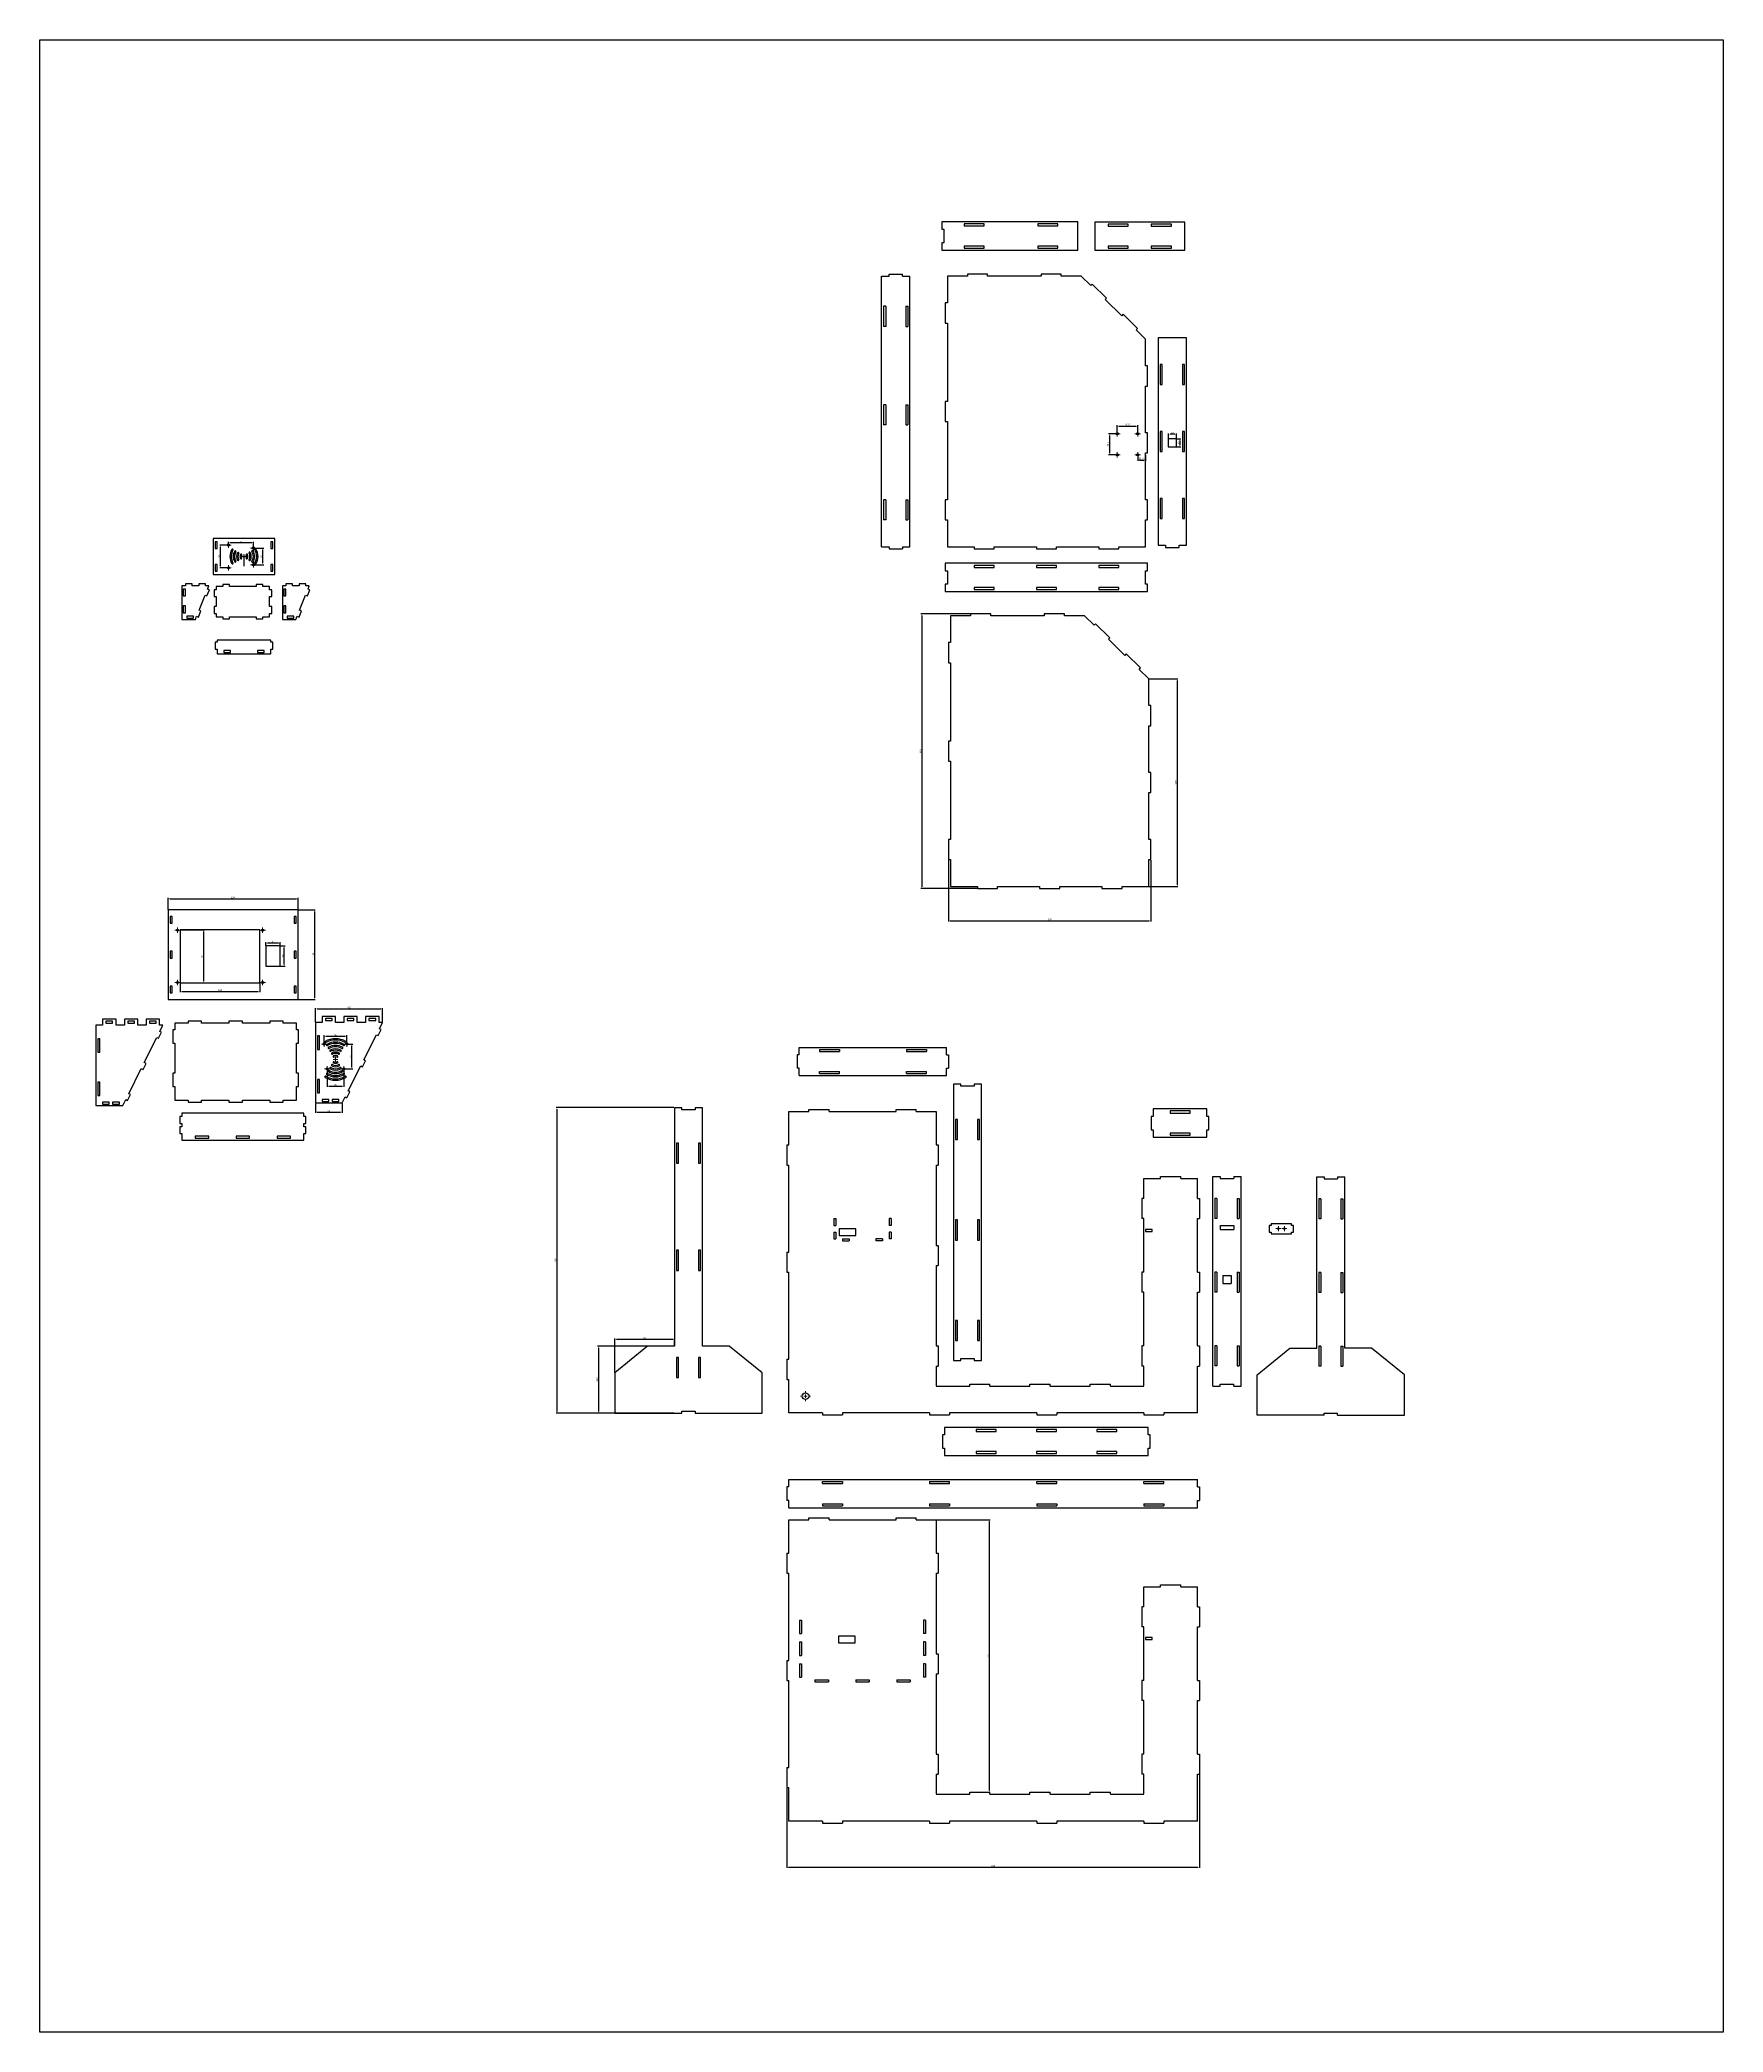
# Model space of a CAD drawing. Header units: millimetres. Extents: x 3605 to 6118, y -778 to 2197.
import ezdxf

# ---------------------------------------------------------------- set-up
doc = ezdxf.new("R2010")
doc.units = ezdxf.units.MM
doc.styles.get("Standard").update_dxf_attribs({"font": 'arial.ttf'})
doc.dimstyles.new('ISO-25', dxfattribs={"dimtxt": 2.5, "dimasz": 2.5, "dimexe": 1.25, "dimexo": 0.625, "dimtad": 1, "dimtxsty": 'Standard', "dimcen": 2.5, "dimadec": 0, "dimazin": 0, "dimtfac": 1, "dimtmove": 0, "dimatfit": 3, "dimfxl": 1, "dimarcsym": 0})

# ---------------------------------------------------------------- blocks, each defined once
blk = doc.blocks.new('SW_CENTERMARKSYMBOL_0')
at = {"color": 0, "linetype": 'Continuous', "lineweight": 0}
for p, q in [((-1, 0), (-1.5, 0)), ((0, 0), (-0.5, 0)), ((0, 1), (0, 1.5)), ((0, 0), (0, 0.5)), ((0, 0), (0, -0.5)), ((0, 0), (0.5, 0)), ((1, 0), (1.5, 0)), ((0, -1), (0, -1.5))]:
    blk.add_line(p, q, dxfattribs=at)
blk = doc.blocks.new('SW_CENTERMARKSYMBOL_1')
at = {"color": 0, "linetype": 'Continuous', "lineweight": 0}
for p, q in [((-0.5, 0), (-0.82, 0)), ((0, 0), (-0.5, 0)), ((0, 0.5), (0, 0.82)), ((0, 0), (0, 0.5)), ((0, 0), (0, -0.5)), ((0, 0), (0.5, 0)), ((0.5, 0), (0.82, 0)), ((0, -0.5), (0, -0.82))]:
    blk.add_line(p, q, dxfattribs=at)
blk = doc.blocks.new('SW_CENTERMARKSYMBOL_2')
at = {"color": 0, "linetype": 'Continuous', "lineweight": 0}
for p, q in [((-0.5, 0), (-0.82, 0)), ((0, 0), (-0.5, 0)), ((0, 0.5), (0, 0.82)), ((0, 0), (0, 0.5)), ((0, 0), (0, -0.5)), ((0, 0), (0.5, 0)), ((0.5, 0), (0.82, 0)), ((0, -0.5), (0, -0.82))]:
    blk.add_line(p, q, dxfattribs=at)
blk = doc.blocks.new('SW_CENTERMARKSYMBOL_3')
at = {"color": 0, "linetype": 'Continuous', "lineweight": 0}
for p, q in [((-0.5, 0), (-0.82, 0)), ((0, 0), (-0.5, 0)), ((0, 0.5), (0, 0.82)), ((0, 0), (0, 0.5)), ((0, 0), (0, -0.5)), ((0, 0), (0.5, 0)), ((0.5, 0), (0.82, 0)), ((0, -0.5), (0, -0.82))]:
    blk.add_line(p, q, dxfattribs=at)
blk = doc.blocks.new('SW_CENTERMARKSYMBOL_4')
at = {"color": 0, "linetype": 'Continuous', "lineweight": 0}
for p, q in [((-0.5, 0), (-0.82, 0)), ((0, 0), (-0.5, 0)), ((0, 0.5), (0, 0.82)), ((0, 0), (0, 0.5)), ((0, 0), (0, -0.5)), ((0, 0), (0.5, 0)), ((0.5, 0), (0.82, 0)), ((0, -0.5), (0, -0.82))]:
    blk.add_line(p, q, dxfattribs=at)
blk = doc.blocks.new('SW_CENTERMARKSYMBOL_9')
at = {"color": 0, "linetype": 'Continuous', "lineweight": 0}
for p, q in [((-0.5, 0), (-0.7, 0)), ((0, 0), (-0.5, 0)), ((0, 0.5), (0, 0.7)), ((0, 0), (0, 0.5)), ((0, 0), (0.5, 0)), ((0, 0), (0, -0.5)), ((0.5, 0), (0.7, 0)), ((0, -0.5), (0, -0.7))]:
    blk.add_line(p, q, dxfattribs=at)
blk = doc.blocks.new('SW_CENTERMARKSYMBOL_10')
at = {"color": 0, "linetype": 'Continuous', "lineweight": 0}
for p, q in [((-0.5, 0), (-0.82, 0)), ((0, 0), (-0.5, 0)), ((0, 0.5), (0, 0.82)), ((0, 0), (0, 0.5)), ((0, 0), (0.5, 0)), ((0, 0), (0, -0.5)), ((0.5, 0), (0.82, 0)), ((0, -0.5), (0, -0.82))]:
    blk.add_line(p, q, dxfattribs=at)
blk = doc.blocks.new('SW_CENTERMARKSYMBOL_12')
at = {"color": 0, "linetype": 'Continuous', "lineweight": 0}
for p, q in [((-0.5, 0), (-0.82, 0)), ((0, 0), (-0.5, 0)), ((0, 0.5), (0, 0.82)), ((0, 0), (0, 0.5)), ((0, 0), (0.5, 0)), ((0, 0), (0, -0.5)), ((0.5, 0), (0.82, 0)), ((0, -0.5), (0, -0.82))]:
    blk.add_line(p, q, dxfattribs=at)
blk = doc.blocks.new('SW_CENTERMARKSYMBOL_14')
at = {"color": 0, "linetype": 'Continuous', "lineweight": 0}
for p, q in [((-0.5, 0), (-0.82, 0)), ((0, 0), (-0.5, 0)), ((0, 0.5), (0, 0.82)), ((0, 0), (0, 0.5)), ((0, 0), (0, -0.5)), ((0, 0), (0.5, 0)), ((0.5, 0), (0.82, 0)), ((0, -0.5), (0, -0.82))]:
    blk.add_line(p, q, dxfattribs=at)
blk = doc.blocks.new('SW_CENTERMARKSYMBOL_15')
at = {"color": 0, "linetype": 'Continuous', "lineweight": 0}
for p, q in [((-0.5, 0), (-0.82, 0)), ((0, 0), (-0.5, 0)), ((0, 0.5), (0, 0.82)), ((0, 0), (0, 0.5)), ((0, 0), (0, -0.5)), ((0, 0), (0.5, 0)), ((0.5, 0), (0.82, 0)), ((0, -0.5), (0, -0.82))]:
    blk.add_line(p, q, dxfattribs=at)
blk = doc.blocks.new('SW_CENTERMARKSYMBOL_16')
at = {"color": 0, "linetype": 'Continuous', "lineweight": 0}
for p, q in [((-0.5, 0), (-0.82, 0)), ((0, 0), (-0.5, 0)), ((0, 0.5), (0, 0.82)), ((0, 0), (0, 0.5)), ((0, 0), (0, -0.5)), ((0, 0), (0.5, 0)), ((0.5, 0), (0.82, 0)), ((0, -0.5), (0, -0.82))]:
    blk.add_line(p, q, dxfattribs=at)
blk = doc.blocks.new('SW_CENTERMARKSYMBOL_17')
at = {"color": 0, "linetype": 'Continuous', "lineweight": 0}
for p, q in [((-0.5, 0), (-0.82, 0)), ((0, 0), (-0.5, 0)), ((0, 0.5), (0, 0.82)), ((0, 0), (0, 0.5)), ((0, 0), (0, -0.5)), ((0, 0), (0.5, 0)), ((0.5, 0), (0.82, 0)), ((0, -0.5), (0, -0.82))]:
    blk.add_line(p, q, dxfattribs=at)
blk = doc.blocks.new('SW_CENTERMARKSYMBOL_18')
at = {"color": 0, "linetype": 'Continuous', "lineweight": 0}
for p, q in [((-0.5, 0), (-0.75, 0)), ((0, 0), (-0.5, 0)), ((0, 0.5), (0, 0.75)), ((0, 0), (0, 0.5)), ((0, 0), (0, -0.5)), ((0, 0), (0.5, 0)), ((0.5, 0), (0.75, 0)), ((0, -0.5), (0, -0.75))]:
    blk.add_line(p, q, dxfattribs=at)
blk = doc.blocks.new('SW_CENTERMARKSYMBOL_19')
at = {"color": 0, "linetype": 'Continuous', "lineweight": 0}
for p, q in [((-0.5, 0), (-0.75, 0)), ((0, 0), (-0.5, 0)), ((0, 0.5), (0, 0.75)), ((0, 0), (0, 0.5)), ((0, 0), (0, -0.5)), ((0, 0), (0.5, 0)), ((0.5, 0), (0.75, 0)), ((0, -0.5), (0, -0.75))]:
    blk.add_line(p, q, dxfattribs=at)
blk = doc.blocks.new('*D27')
at = {"color": 0, "lineweight": -2, "transparency": 16777216}
for p, q in [((3796.9, 899), (3796.9, 916.1)), ((3799.4, 914.8), (3988.4, 914.8)), ((3990.9, 899), (3990.9, 916.1))]:
    blk.add_line(p, q, dxfattribs=at)
at = {"color": 0, "transparency": 16777216}
for points in [[(3799.4, 915.3), (3799.4, 914.4), (3796.9, 914.8)], [(3988.4, 915.3), (3988.4, 914.4), (3990.9, 914.8)]]:
    blk.add_solid(points, dxfattribs=at)
at = {"layer": 'Defpoints', "color": 0, "transparency": 16777216}
for p in [(3796.9, 898.3), (3990.9, 914.8), (3990.9, 898.3)]:
    blk.add_point(p, dxfattribs=at)
at = {"color": 0, "transparency": 16777216, "insert": (3893.9, 916.7), "char_height": 2.5, "attachment_point": 5}
blk.add_mtext('194', dxfattribs=at)
blk = doc.blocks.new('*D28')
at = {"color": 0, "lineweight": -2, "transparency": 16777216}
for p, q in [((4552, 602.9), (4376.1, 602.9)), ((4377.3, 600.4), (4377.3, 149.4)), ((4552, 146.9), (4376.1, 146.9))]:
    blk.add_line(p, q, dxfattribs=at)
at = {"color": 0, "transparency": 16777216}
for points in [[(4376.9, 600.4), (4377.8, 600.4), (4377.3, 602.9)], [(4376.9, 149.4), (4377.8, 149.4), (4377.3, 146.9)]]:
    blk.add_solid(points, dxfattribs=at)
at = {"layer": 'Defpoints', "color": 0, "transparency": 16777216}
for p in [(4552.6, 602.9), (4377.3, 146.9), (4552.6, 146.9)]:
    blk.add_point(p, dxfattribs=at)
at = {"color": 0, "transparency": 16777216, "insert": (4375.4, 374.9), "char_height": 2.5, "attachment_point": 5, "rotation": 90}
blk.add_mtext('456', dxfattribs=at)
blk = doc.blocks.new('*D29')
at = {"color": 0, "lineweight": -2, "transparency": 16777216}
for p, q in [((4962, 972.6), (4962, 880.6)), ((5264, 972.6), (5264, 880.6)), ((4964.5, 881.8), (5261.5, 881.8))]:
    blk.add_line(p, q, dxfattribs=at)
at = {"color": 0, "transparency": 16777216}
for points in [[(4964.5, 882.2), (4964.5, 881.4), (4962, 881.8)], [(5261.5, 882.2), (5261.5, 881.4), (5264, 881.8)]]:
    blk.add_solid(points, dxfattribs=at)
at = {"layer": 'Defpoints', "color": 0, "transparency": 16777216}
for p in [(4962, 973.2), (5264, 973.2), (5264, 881.8)]:
    blk.add_point(p, dxfattribs=at)
at = {"color": 0, "transparency": 16777216, "insert": (5113, 883.7), "char_height": 2.5, "attachment_point": 5}
blk.add_mtext('302', dxfattribs=at)
blk = doc.blocks.new('*D30')
at = {"color": 0, "lineweight": -2, "transparency": 16777216}
for p, q in [((4720.5, -413), (4720.5, -532.4)), ((5336.5, -393), (5336.5, -532.4)), ((4723, -531.2), (5334, -531.2))]:
    blk.add_line(p, q, dxfattribs=at)
at = {"color": 0, "transparency": 16777216}
for points in [[(4723, -530.8), (4723, -531.6), (4720.5, -531.2)], [(5334, -530.8), (5334, -531.6), (5336.5, -531.2)]]:
    blk.add_solid(points, dxfattribs=at)
at = {"layer": 'Defpoints', "color": 0, "transparency": 16777216}
for p in [(4720.5, -412.4), (5336.5, -392.4), (5336.5, -531.2)]:
    blk.add_point(p, dxfattribs=at)
at = {"color": 0, "transparency": 16777216, "insert": (5028.5, -529.3), "char_height": 2.5, "attachment_point": 5}
blk.add_mtext('616', dxfattribs=at)
blk = doc.blocks.new('*D31')
at = {"color": 0, "lineweight": -2, "transparency": 16777216}
for p, q in [((4944.2, -12.4), (5024.1, -12.4)), ((5022.8, -14.9), (5022.8, -416.9)), ((4994.2, -419.4), (5024.1, -419.4))]:
    blk.add_line(p, q, dxfattribs=at)
at = {"color": 0, "transparency": 16777216}
for points in [[(5022.4, -14.9), (5023.2, -14.9), (5022.8, -12.4)], [(5022.4, -416.9), (5023.2, -416.9), (5022.8, -419.4)]]:
    blk.add_solid(points, dxfattribs=at)
at = {"layer": 'Defpoints', "color": 0, "transparency": 16777216}
for p in [(4943.5, -12.4), (4993.5, -419.4), (5022.8, -419.4)]:
    blk.add_point(p, dxfattribs=at)
at = {"color": 0, "transparency": 16777216, "insert": (5020.9, -215.9), "char_height": 2.5, "attachment_point": 5, "rotation": 90}
blk.add_mtext('407', dxfattribs=at)
blk = doc.blocks.new('*D32')
at = {"color": 0, "lineweight": -2, "transparency": 16777216}
for p, q in [((5261.6, 1243.2), (5304.5, 1243.2)), ((5303.3, 1240.7), (5303.3, 935.7)), ((5261.6, 933.2), (5304.5, 933.2))]:
    blk.add_line(p, q, dxfattribs=at)
at = {"color": 0, "transparency": 16777216}
for points in [[(5302.9, 1240.7), (5303.7, 1240.7), (5303.3, 1243.2)], [(5302.9, 935.7), (5303.7, 935.7), (5303.3, 933.2)]]:
    blk.add_solid(points, dxfattribs=at)
at = {"layer": 'Defpoints', "color": 0, "transparency": 16777216}
for p in [(5261, 1243.2), (5261, 933.2), (5303.3, 933.2)]:
    blk.add_point(p, dxfattribs=at)
at = {"color": 0, "transparency": 16777216, "insert": (5301.4, 1088.2), "char_height": 2.5, "attachment_point": 5, "rotation": 90}
blk.add_mtext('310', dxfattribs=at)
blk = doc.blocks.new('*D33')
at = {"color": 0, "lineweight": -2, "transparency": 16777216}
for p, q in [((4994.3, 1340.2), (4920.8, 1340.2)), ((4922.1, 1337.7), (4922.1, 932.7)), ((5004.3, 930.2), (4920.8, 930.2))]:
    blk.add_line(p, q, dxfattribs=at)
at = {"color": 0, "transparency": 16777216}
for points in [[(4921.7, 1337.7), (4922.5, 1337.7), (4922.1, 1340.2)], [(4921.7, 932.7), (4922.5, 932.7), (4922.1, 930.2)]]:
    blk.add_solid(points, dxfattribs=at)
at = {"layer": 'Defpoints', "color": 0, "transparency": 16777216}
for p in [(4995, 1340.2), (4922.1, 930.2), (5005, 930.2)]:
    blk.add_point(p, dxfattribs=at)
at = {"color": 0, "transparency": 16777216, "insert": (4920.2, 1135.2), "char_height": 2.5, "attachment_point": 5, "rotation": 90}
blk.add_mtext('410', dxfattribs=at)
blk = doc.blocks.new('*D34')
at = {"color": 0, "lineweight": -2, "transparency": 16777216}
for p, q in [((3991.5, 898.3), (4016.6, 898.3)), ((4015.4, 895.8), (4015.4, 766.8)), ((3991.5, 764.3), (4016.6, 764.3))]:
    blk.add_line(p, q, dxfattribs=at)
at = {"color": 0, "transparency": 16777216}
for points in [[(4015, 895.8), (4015.8, 895.8), (4015.4, 898.3)], [(4015, 766.8), (4015.8, 766.8), (4015.4, 764.3)]]:
    blk.add_solid(points, dxfattribs=at)
at = {"layer": 'Defpoints', "color": 0, "transparency": 16777216}
for p in [(3990.9, 898.3), (3990.9, 764.3), (4015.4, 764.3)]:
    blk.add_point(p, dxfattribs=at)
at = {"color": 0, "transparency": 16777216, "insert": (4013.5, 831.3), "char_height": 2.5, "attachment_point": 5, "rotation": 90}
blk.add_mtext('134', dxfattribs=at)
blk = doc.blocks.new('*D35')
at = {"color": 0, "lineweight": -2, "transparency": 16777216}
for p, q in [((4016.7, 609.3), (4016.7, 595.1)), ((4019.2, 596.3), (4054.2, 596.3)), ((4056.7, 609.3), (4056.7, 595.1))]:
    blk.add_line(p, q, dxfattribs=at)
at = {"color": 0, "transparency": 16777216}
for points in [[(4019.2, 596.8), (4019.2, 595.9), (4016.7, 596.3)], [(4054.2, 596.8), (4054.2, 595.9), (4056.7, 596.3)]]:
    blk.add_solid(points, dxfattribs=at)
at = {"layer": 'Defpoints', "color": 0, "transparency": 16777216}
for p in [(4016.7, 609.9), (4056.7, 609.9), (4056.7, 596.3)]:
    blk.add_point(p, dxfattribs=at)
at = {"color": 0, "transparency": 16777216, "insert": (4036.7, 598.2), "char_height": 2.5, "attachment_point": 5}
blk.add_mtext('40', dxfattribs=at)
blk = doc.blocks.new('*D36')
at = {"color": 0, "lineweight": -2, "transparency": 16777216}
for p, q in [((4016.7, 730.5), (4016.7, 751.6)), ((4019.2, 750.4), (4114.2, 750.4)), ((4116.7, 730.5), (4116.7, 751.6))]:
    blk.add_line(p, q, dxfattribs=at)
at = {"color": 0, "transparency": 16777216}
for points in [[(4019.2, 750.8), (4019.2, 749.9), (4016.7, 750.4)], [(4114.2, 750.8), (4114.2, 749.9), (4116.7, 750.4)]]:
    blk.add_solid(points, dxfattribs=at)
at = {"layer": 'Defpoints', "color": 0, "transparency": 16777216}
for p in [(4116.7, 750.4), (4016.7, 729.9), (4116.7, 729.9)]:
    blk.add_point(p, dxfattribs=at)
at = {"color": 0, "transparency": 16777216, "insert": (4066.7, 752.3), "char_height": 2.5, "attachment_point": 5}
blk.add_mtext('100', dxfattribs=at)
blk = doc.blocks.new('*D37')
at = {"color": 0, "lineweight": -2, "transparency": 16777216}
for p, q in [((4463.6, 207.5), (4463.6, 258.1)), ((4550.1, 256.8), (4466.1, 256.8)), ((4552.6, 247.5), (4552.6, 258.1))]:
    blk.add_line(p, q, dxfattribs=at)
at = {"color": 0, "transparency": 16777216}
for points in [[(4466.1, 257.2), (4466.1, 256.4), (4463.6, 256.8)], [(4550.1, 257.2), (4550.1, 256.4), (4552.6, 256.8)]]:
    blk.add_solid(points, dxfattribs=at)
at = {"layer": 'Defpoints', "color": 0, "transparency": 16777216}
for p in [(4463.6, 256.8), (4552.6, 246.9), (4463.6, 206.9)]:
    blk.add_point(p, dxfattribs=at)
at = {"color": 0, "transparency": 16777216, "insert": (4508.1, 258.7), "char_height": 2.5, "attachment_point": 5}
blk.add_mtext('89', dxfattribs=at)
blk = doc.blocks.new('*D38')
at = {"color": 0, "lineweight": -2, "transparency": 16777216}
for p, q in [((4512, 246.9), (4438, 246.9)), ((4439.3, 244.4), (4439.3, 149.4)), ((4513, 146.9), (4438, 146.9))]:
    blk.add_line(p, q, dxfattribs=at)
at = {"color": 0, "transparency": 16777216}
for points in [[(4438.8, 244.4), (4439.7, 244.4), (4439.3, 246.9)], [(4438.8, 149.4), (4439.7, 149.4), (4439.3, 146.9)]]:
    blk.add_solid(points, dxfattribs=at)
at = {"layer": 'Defpoints', "color": 0, "transparency": 16777216}
for p in [(4512.6, 246.9), (4439.3, 146.9), (4513.6, 146.9)]:
    blk.add_point(p, dxfattribs=at)
at = {"color": 0, "transparency": 16777216, "insert": (4437.3, 196.9), "char_height": 2.5, "attachment_point": 5, "rotation": 90}
blk.add_mtext('100', dxfattribs=at)
blk = doc.blocks.new('*D41')
at = {"color": 0, "lineweight": -2, "transparency": 16777216}
for p, q in [((4029.7, 698.5), (4029.7, 711)), ((4032.2, 709.7), (4061.2, 709.7)), ((4063.7, 698.5), (4063.7, 711))]:
    blk.add_line(p, q, dxfattribs=at)
at = {"color": 0, "transparency": 16777216}
for points in [[(4032.2, 710.2), (4032.2, 709.3), (4029.7, 709.7)], [(4061.2, 710.2), (4061.2, 709.3), (4063.7, 709.7)]]:
    blk.add_solid(points, dxfattribs=at)
at = {"layer": 'Defpoints', "color": 0, "transparency": 16777216}
for p in [(4029.7, 697.9), (4063.7, 709.7), (4063.7, 697.9)]:
    blk.add_point(p, dxfattribs=at)
at = {"color": 0, "transparency": 16777216, "insert": (4046.7, 711.6), "char_height": 2.5, "attachment_point": 5}
blk.add_mtext('34', dxfattribs=at)
blk = doc.blocks.new('*D42')
at = {"color": 0, "lineweight": -2, "transparency": 16777216}
for p, q in [((4064.3, 697.9), (4072.5, 697.9)), ((4071.3, 663.4), (4071.3, 695.4)), ((4059.8, 660.9), (4072.5, 660.9))]:
    blk.add_line(p, q, dxfattribs=at)
at = {"color": 0, "transparency": 16777216}
for points in [[(4070.9, 695.4), (4071.7, 695.4), (4071.3, 697.9)], [(4070.9, 663.4), (4071.7, 663.4), (4071.3, 660.9)]]:
    blk.add_solid(points, dxfattribs=at)
at = {"layer": 'Defpoints', "color": 0, "transparency": 16777216}
for p in [(4063.7, 697.9), (4071.3, 697.9), (4059.2, 660.9)]:
    blk.add_point(p, dxfattribs=at)
at = {"color": 0, "transparency": 16777216, "insert": (4069.4, 679.4), "char_height": 2.5, "attachment_point": 5, "rotation": 90}
blk.add_mtext('37', dxfattribs=at)
blk = doc.blocks.new('*D43')
at = {"color": 0, "lineweight": -2, "transparency": 16777216}
for p, q in [((4034.2, 660.3), (4034.2, 633.9)), ((4059.2, 660.3), (4059.2, 633.9)), ((4036.7, 635.2), (4056.7, 635.2))]:
    blk.add_line(p, q, dxfattribs=at)
at = {"color": 0, "transparency": 16777216}
for points in [[(4036.7, 635.6), (4036.7, 634.8), (4034.2, 635.2)], [(4056.7, 635.6), (4056.7, 634.8), (4059.2, 635.2)]]:
    blk.add_solid(points, dxfattribs=at)
at = {"layer": 'Defpoints', "color": 0, "transparency": 16777216}
for p in [(4034.2, 660.9), (4059.2, 660.9), (4059.2, 635.2)]:
    blk.add_point(p, dxfattribs=at)
at = {"color": 0, "transparency": 16777216, "insert": (4046.7, 637.1), "char_height": 2.5, "attachment_point": 5}
blk.add_mtext('25', dxfattribs=at)
blk = doc.blocks.new('*D44')
at = {"color": 0, "lineweight": -2, "transparency": 16777216}
for p, q in [((3814.9, 788.7), (3814.9, 775.2)), ((3817.4, 776.4), (3931.4, 776.4)), ((3933.9, 788.7), (3933.9, 775.2))]:
    blk.add_line(p, q, dxfattribs=at)
at = {"color": 0, "transparency": 16777216}
for points in [[(3817.4, 776.8), (3817.4, 776), (3814.9, 776.4)], [(3931.4, 776.8), (3931.4, 776), (3933.9, 776.4)]]:
    blk.add_solid(points, dxfattribs=at)
at = {"layer": 'Defpoints', "color": 0, "transparency": 16777216}
for p in [(3814.9, 789.3), (3933.9, 789.3), (3933.9, 776.4)]:
    blk.add_point(p, dxfattribs=at)
at = {"color": 0, "transparency": 16777216, "insert": (3874.4, 778.3), "char_height": 2.5, "attachment_point": 5}
blk.add_mtext('119', dxfattribs=at)
blk = doc.blocks.new('*D45')
at = {"color": 0, "lineweight": -2, "transparency": 16777216}
for p, q in [((3815.5, 868.3), (3851, 868.3)), ((3849.8, 865.8), (3849.8, 791.8)), ((3815.5, 789.3), (3851, 789.3))]:
    blk.add_line(p, q, dxfattribs=at)
at = {"color": 0, "transparency": 16777216}
for points in [[(3849.3, 865.8), (3850.2, 865.8), (3849.8, 868.3)], [(3849.3, 791.8), (3850.2, 791.8), (3849.8, 789.3)]]:
    blk.add_solid(points, dxfattribs=at)
at = {"layer": 'Defpoints', "color": 0, "transparency": 16777216}
for p in [(3814.9, 868.3), (3814.9, 789.3), (3849.8, 789.3)]:
    blk.add_point(p, dxfattribs=at)
at = {"color": 0, "transparency": 16777216, "insert": (3847.9, 828.8), "char_height": 2.5, "attachment_point": 5, "rotation": 90}
blk.add_mtext('79', dxfattribs=at)
blk = doc.blocks.new('*D46')
at = {"color": 0, "lineweight": -2, "transparency": 16777216}
for p, q in [((3942.9, 845), (3942.9, 849.8)), ((3961.4, 848.5), (3945.4, 848.5)), ((3963.9, 845), (3963.9, 849.8))]:
    blk.add_line(p, q, dxfattribs=at)
at = {"color": 0, "transparency": 16777216}
for points in [[(3945.4, 848.9), (3945.4, 848.1), (3942.9, 848.5)], [(3961.4, 848.9), (3961.4, 848.1), (3963.9, 848.5)]]:
    blk.add_solid(points, dxfattribs=at)
at = {"layer": 'Defpoints', "color": 0, "transparency": 16777216}
for p in [(3942.9, 848.5), (3942.9, 844.3), (3963.9, 844.3)]:
    blk.add_point(p, dxfattribs=at)
at = {"color": 0, "transparency": 16777216, "insert": (3953.4, 850.4), "char_height": 2.5, "attachment_point": 5}
blk.add_mtext('21', dxfattribs=at)
blk = doc.blocks.new('*D47')
at = {"color": 0, "lineweight": -2, "transparency": 16777216}
for p, q in [((3964.5, 844.3), (3971.5, 844.3)), ((3970.2, 816.8), (3970.2, 841.8)), ((3964.5, 814.3), (3971.5, 814.3))]:
    blk.add_line(p, q, dxfattribs=at)
at = {"color": 0, "transparency": 16777216}
for points in [[(3969.8, 841.8), (3970.7, 841.8), (3970.2, 844.3)], [(3969.8, 816.8), (3970.7, 816.8), (3970.2, 814.3)]]:
    blk.add_solid(points, dxfattribs=at)
at = {"layer": 'Defpoints', "color": 0, "transparency": 16777216}
for p in [(3963.9, 844.3), (3970.2, 844.3), (3963.9, 814.3)]:
    blk.add_point(p, dxfattribs=at)
at = {"color": 0, "transparency": 16777216, "insert": (3968.3, 829.3), "char_height": 2.5, "attachment_point": 5, "rotation": 90}
blk.add_mtext('30', dxfattribs=at)
blk = doc.blocks.new('*D48')
at = {"color": 0, "lineweight": -2, "transparency": 16777216}
for p, q in [((3886.4, 1442.9), (3874, 1442.9)), ((3875.2, 1411.4), (3875.2, 1440.4)), ((3886.4, 1408.9), (3874, 1408.9))]:
    blk.add_line(p, q, dxfattribs=at)
at = {"color": 0, "transparency": 16777216}
for points in [[(3874.8, 1440.4), (3875.6, 1440.4), (3875.2, 1442.9)], [(3874.8, 1411.4), (3875.6, 1411.4), (3875.2, 1408.9)]]:
    blk.add_solid(points, dxfattribs=at)
at = {"layer": 'Defpoints', "color": 0, "transparency": 16777216}
for p in [(3875.2, 1442.9), (3887.1, 1442.9), (3887.1, 1408.9)]:
    blk.add_point(p, dxfattribs=at)
at = {"color": 0, "transparency": 16777216, "insert": (3873.3, 1425.9), "char_height": 2.5, "attachment_point": 5, "rotation": 90}
blk.add_mtext('34', dxfattribs=at)
blk = doc.blocks.new('*D49')
at = {"color": 0, "lineweight": -2, "transparency": 16777216}
for p, q in [((3887.1, 1443.6), (3887.1, 1447.6)), ((3921.6, 1446.4), (3889.6, 1446.4)), ((3924.1, 1439.1), (3924.1, 1447.6))]:
    blk.add_line(p, q, dxfattribs=at)
at = {"color": 0, "transparency": 16777216}
for points in [[(3889.6, 1446.8), (3889.6, 1445.9), (3887.1, 1446.4)], [(3921.6, 1446.8), (3921.6, 1445.9), (3924.1, 1446.4)]]:
    blk.add_solid(points, dxfattribs=at)
at = {"layer": 'Defpoints', "color": 0, "transparency": 16777216}
for p in [(3887.1, 1446.4), (3887.1, 1442.9), (3924.1, 1438.4)]:
    blk.add_point(p, dxfattribs=at)
at = {"color": 0, "transparency": 16777216, "insert": (3905.6, 1448.3), "char_height": 2.5, "attachment_point": 5}
blk.add_mtext('37', dxfattribs=at)
blk = doc.blocks.new('*D50')
at = {"color": 0, "lineweight": -2, "transparency": 16777216}
for p, q in [((3924.7, 1438.4), (3939.7, 1438.4)), ((3938.4, 1415.9), (3938.4, 1435.9)), ((3924.7, 1413.4), (3939.7, 1413.4))]:
    blk.add_line(p, q, dxfattribs=at)
at = {"color": 0, "transparency": 16777216}
for points in [[(3938, 1435.9), (3938.8, 1435.9), (3938.4, 1438.4)], [(3938, 1415.9), (3938.8, 1415.9), (3938.4, 1413.4)]]:
    blk.add_solid(points, dxfattribs=at)
at = {"layer": 'Defpoints', "color": 0, "transparency": 16777216}
for p in [(3924.1, 1438.4), (3938.4, 1438.4), (3924.1, 1413.4)]:
    blk.add_point(p, dxfattribs=at)
at = {"color": 0, "transparency": 16777216, "insert": (3936.5, 1425.9), "char_height": 2.5, "attachment_point": 5, "rotation": 90}
blk.add_mtext('25', dxfattribs=at)
blk = doc.blocks.new('*D51')
at = {"color": 0, "lineweight": -2, "transparency": 16777216}
for p, q in [((5290.1, 1602.1), (5290.1, 1609.7)), ((5299.6, 1608.5), (5292.6, 1608.5)), ((5302.1, 1602.1), (5302.1, 1609.7))]:
    blk.add_line(p, q, dxfattribs=at)
at = {"color": 0, "transparency": 16777216}
for points in [[(5292.6, 1608.9), (5292.6, 1608.1), (5290.1, 1608.5)], [(5299.6, 1608.9), (5299.6, 1608.1), (5302.1, 1608.5)]]:
    blk.add_solid(points, dxfattribs=at)
at = {"layer": 'Defpoints', "color": 0, "transparency": 16777216}
for p in [(5290.1, 1608.5), (5290.1, 1601.5), (5302.1, 1601.5)]:
    blk.add_point(p, dxfattribs=at)
at = {"color": 0, "transparency": 16777216, "insert": (5296.1, 1610.4), "char_height": 2.5, "attachment_point": 5}
blk.add_mtext('12', dxfattribs=at)
blk = doc.blocks.new('*D52')
at = {"color": 0, "lineweight": -2, "transparency": 16777216}
for p, q in [((5302.7, 1601.5), (5308.6, 1601.5)), ((5302.7, 1589.5), (5308.6, 1589.5)), ((5307.3, 1599), (5307.3, 1592))]:
    blk.add_line(p, q, dxfattribs=at)
at = {"color": 0, "transparency": 16777216}
for points in [[(5306.9, 1599), (5307.8, 1599), (5307.3, 1601.5)], [(5306.9, 1592), (5307.8, 1592), (5307.3, 1589.5)]]:
    blk.add_solid(points, dxfattribs=at)
at = {"layer": 'Defpoints', "color": 0, "transparency": 16777216}
for p in [(5302.1, 1601.5), (5302.1, 1589.5), (5307.3, 1589.5)]:
    blk.add_point(p, dxfattribs=at)
at = {"color": 0, "transparency": 16777216, "insert": (5305.5, 1595.5), "char_height": 2.5, "attachment_point": 5, "rotation": 90}
blk.add_mtext('12', dxfattribs=at)
blk = doc.blocks.new('*D53')
at = {"color": 0, "lineweight": -2, "transparency": 16777216}
for p, q in [((5213.9, 1609.8), (5213.9, 1621.7)), ((5216.4, 1620.4), (5241.9, 1620.4)), ((5244.4, 1609.8), (5244.4, 1621.7))]:
    blk.add_line(p, q, dxfattribs=at)
at = {"color": 0, "transparency": 16777216}
for points in [[(5216.4, 1620.8), (5216.4, 1620), (5213.9, 1620.4)], [(5241.9, 1620.8), (5241.9, 1620), (5244.4, 1620.4)]]:
    blk.add_solid(points, dxfattribs=at)
at = {"layer": 'Defpoints', "color": 0, "transparency": 16777216}
for p in [(5213.9, 1609.1), (5244.4, 1620.4), (5244.4, 1609.1)]:
    blk.add_point(p, dxfattribs=at)
at = {"color": 0, "transparency": 16777216, "insert": (5229.2, 1622.5), "char_height": 2.5, "attachment_point": 5}
blk.add_mtext('30,5', dxfattribs=at)
blk = doc.blocks.new('*D54')
at = {"color": 0, "lineweight": -2, "transparency": 16777216}
for p, q in [((5213.3, 1609.1), (5200.8, 1609.1)), ((5202.1, 1606.6), (5202.1, 1580.1)), ((5213.3, 1577.6), (5200.8, 1577.6))]:
    blk.add_line(p, q, dxfattribs=at)
at = {"color": 0, "transparency": 16777216}
for points in [[(5201.7, 1606.6), (5202.5, 1606.6), (5202.1, 1609.1)], [(5201.7, 1580.1), (5202.5, 1580.1), (5202.1, 1577.6)]]:
    blk.add_solid(points, dxfattribs=at)
at = {"layer": 'Defpoints', "color": 0, "transparency": 16777216}
for p in [(5213.9, 1609.1), (5202.1, 1577.6), (5213.9, 1577.6)]:
    blk.add_point(p, dxfattribs=at)
at = {"color": 0, "transparency": 16777216, "insert": (5199.9, 1593.4), "char_height": 2.5, "attachment_point": 5, "rotation": 90}
blk.add_mtext('31,5', dxfattribs=at)
blk = doc.blocks.new('*D55')
at = {"color": 0, "lineweight": -2, "transparency": 16777216}
for p, q in [((5244.4, 1577), (5244.4, 1568.7)), ((5256.2, 1577), (5256.2, 1568.7)), ((5246.9, 1569.9), (5253.7, 1569.9))]:
    blk.add_line(p, q, dxfattribs=at)
at = {"color": 0, "transparency": 16777216}
for points in [[(5246.9, 1570.4), (5246.9, 1569.5), (5244.4, 1569.9)], [(5253.7, 1570.4), (5253.7, 1569.5), (5256.2, 1569.9)]]:
    blk.add_solid(points, dxfattribs=at)
at = {"layer": 'Defpoints', "color": 0, "transparency": 16777216}
for p in [(5244.4, 1577.6), (5256.2, 1577.6), (5256.2, 1569.9)]:
    blk.add_point(p, dxfattribs=at)
at = {"color": 0, "transparency": 16777216, "insert": (5250.3, 1572.1), "char_height": 2.5, "attachment_point": 5}
blk.add_mtext('11,75', dxfattribs=at)

msp = doc.modelspace()

# ---------------------------------------------------------------- linework, layer by layer
at = {"color": 7, "linetype": 'Continuous', "lineweight": 25}
for p, q in [((4952.055, 1925.393), (4952.055, 1914.393)), ((5155.055, 1925.393), (4952.055, 1925.393)), ((4952.055, 1914.393), (4955.055, 1914.393)), ((4955.055, 1914.393), (4955.055, 1894.393)), ((5015.055, 1922.393), (4985.055, 1922.393)), ((4985.055, 1922.393), (4985.055, 1919.393)), ((4985.055, 1919.393), (5015.055, 1919.393)), ((5015.055, 1919.393), (5015.055, 1922.393)), ((5125.055, 1922.393), (5095.055, 1922.393)), ((5095.055, 1922.393), (5095.055, 1919.393)), ((5095.055, 1919.393), (5125.055, 1919.393)), ((5125.055, 1919.393), (5125.055, 1922.393)), ((5155.055, 1883.393), (5155.055, 1925.393)), ((5314.58, 1925.22), (5180.22, 1925.22)), ((5180.22, 1925.22), (5180.22, 1883.22)), ((5230.22, 1922.22), (5200.22, 1922.22)), ((5200.22, 1922.22), (5200.22, 1919.22)), ((5200.22, 1919.22), (5230.22, 1919.22)), ((5230.22, 1919.22), (5230.22, 1922.22)), ((5294.58, 1922.22), (5264.58, 1922.22)), ((5264.58, 1922.22), (5264.58, 1919.22)), ((5264.58, 1919.22), (5294.58, 1919.22)), ((5294.58, 1919.22), (5294.58, 1922.22)), ((5314.58, 1883.22), (5314.58, 1925.22)), ((4955.055, 1894.393), (4952.055, 1894.393)), ((4952.055, 1894.393), (4952.055, 1883.393)), ((4952.055, 1883.393), (5155.055, 1883.393)), ((5015.055, 1889.393), (4985.055, 1889.393)), ((4985.055, 1889.393), (4985.055, 1886.393)), ((4985.055, 1886.393), (5015.055, 1886.393)), ((5015.055, 1886.393), (5015.055, 1889.393)), ((5125.055, 1889.393), (5095.055, 1889.393)), ((5095.055, 1889.393), (5095.055, 1886.393)), ((5095.055, 1886.393), (5125.055, 1886.393)), ((5125.055, 1886.393), (5125.055, 1889.393)), ((5180.22, 1883.22), (5314.58, 1883.22)), ((5230.22, 1889.22), (5200.22, 1889.22)), ((5200.22, 1889.22), (5200.22, 1886.22)), ((5200.22, 1886.22), (5230.22, 1886.22)), ((5230.22, 1886.22), (5230.22, 1889.22)), ((5294.58, 1889.22), (5264.58, 1889.22)), ((5264.58, 1889.22), (5264.58, 1886.22)), ((5264.58, 1886.22), (5294.58, 1886.22)), ((5294.58, 1886.22), (5294.58, 1889.22)), ((4862.094, 1440.392), (4862.094, 1844.392)), ((4862.094, 1844.392), (4873.094, 1844.392)), ((4873.094, 1844.392), (4873.094, 1847.392)), ((4873.094, 1847.392), (4893.094, 1847.392)), ((4893.094, 1844.392), (4893.094, 1847.392)), ((4893.094, 1844.392), (4904.094, 1844.392)), ((4904.094, 1440.392), (4904.094, 1844.392)), ((4960.165, 1844.392), (4960.165, 1804.392)), ((4990.165, 1844.392), (4960.165, 1844.392)), ((4990.165, 1847.392), (4990.165, 1844.392)), ((5020.165, 1847.392), (4990.165, 1847.392)), ((5020.165, 1844.392), (5020.165, 1847.392)), ((5100.165, 1844.392), (5020.165, 1844.392)), ((5100.165, 1847.392), (5100.165, 1844.392)), ((5130.165, 1847.392), (5100.165, 1847.392)), ((5130.165, 1844.392), (5130.165, 1847.392)), ((5160.165, 1844.392), (5130.165, 1844.392)), ((5174.455, 1830.4), (5160.165, 1844.392)), ((5176.554, 1832.543), (5174.455, 1830.4)), ((5197.989, 1811.554), (5176.554, 1832.543)), ((4865.094, 1799.392), (4865.094, 1769.392)), ((4868.094, 1799.392), (4865.094, 1799.392)), ((4868.094, 1799.392), (4868.094, 1769.392)), ((4898.094, 1799.392), (4898.094, 1769.392)), ((4898.094, 1799.392), (4901.094, 1799.392)), ((4901.094, 1799.392), (4901.094, 1769.392)), ((4957.165, 1804.392), (4957.165, 1774.392)), ((4960.165, 1804.392), (4957.165, 1804.392)), ((5195.89, 1809.411), (5197.989, 1811.554)), ((5220.439, 1785.373), (5195.89, 1809.411)), ((5222.538, 1787.517), (5220.439, 1785.373)), ((5243.974, 1766.528), (5222.538, 1787.517)), ((4868.094, 1769.392), (4865.094, 1769.392)), ((4898.094, 1769.392), (4901.094, 1769.392)), ((4957.165, 1774.392), (4960.165, 1774.392)), ((4960.165, 1774.392), (4960.165, 1657.392)), ((5241.875, 1764.385), (5243.974, 1766.528)), ((5256.165, 1750.392), (5241.875, 1764.385)), ((5256.165, 1710.392), (5256.165, 1750.392)), ((5317.055, 1752.523), (5275.055, 1752.523)), ((5275.055, 1752.523), (5275.055, 1442.523)), ((5317.055, 1442.523), (5317.055, 1752.523)), ((5259.165, 1710.392), (5256.165, 1710.392)), ((5259.165, 1680.392), (5259.165, 1710.392)), ((5278.055, 1712.523), (5278.055, 1682.523)), ((5281.055, 1712.523), (5278.055, 1712.523)), ((5281.055, 1682.523), (5281.055, 1712.523)), ((5314.055, 1712.523), (5311.055, 1712.523)), ((5311.055, 1712.523), (5311.055, 1682.523)), ((5314.055, 1682.523), (5314.055, 1712.523)), ((5256.165, 1680.392), (5259.165, 1680.392)), ((5256.165, 1610.392), (5256.165, 1680.392)), ((5278.055, 1682.523), (5281.055, 1682.523)), ((5311.055, 1682.523), (5314.055, 1682.523)), ((4865.094, 1652.392), (4865.094, 1622.392)), ((4868.094, 1652.392), (4865.094, 1652.392)), ((4868.094, 1652.392), (4868.094, 1622.392)), ((4898.094, 1652.392), (4898.094, 1622.392)), ((4898.094, 1652.392), (4901.094, 1652.392)), ((4901.094, 1652.392), (4901.094, 1622.392)), ((4957.165, 1657.392), (4957.165, 1627.392)), ((4960.165, 1657.392), (4957.165, 1657.392)), ((4868.094, 1622.392), (4865.094, 1622.392)), ((4898.094, 1622.392), (4901.094, 1622.392)), ((4957.165, 1627.392), (4960.165, 1627.392)), ((4960.165, 1627.392), (4960.165, 1510.392)), ((5259.165, 1610.392), (5256.165, 1610.392)), ((5259.165, 1580.392), (5259.165, 1610.392)), ((5278.055, 1612.523), (5278.055, 1582.523)), ((5281.055, 1612.523), (5278.055, 1612.523)), ((5281.055, 1582.523), (5281.055, 1612.523)), ((5314.055, 1612.523), (5311.055, 1612.523)), ((5311.055, 1612.523), (5311.055, 1582.523)), ((5314.055, 1582.523), (5314.055, 1612.523)), ((5256.165, 1580.392), (5259.165, 1580.392)), ((5256.165, 1510.392), (5256.165, 1580.392)), ((5278.055, 1582.523), (5281.055, 1582.523)), ((5302.055, 1601.523), (5290.055, 1601.523)), ((5290.055, 1601.523), (5290.055, 1589.523)), ((5290.055, 1589.523), (5302.055, 1589.523)), ((5302.055, 1589.523), (5302.055, 1601.523)), ((5311.055, 1582.523), (5314.055, 1582.523)), ((4865.094, 1510.392), (4865.094, 1480.392)), ((4868.094, 1510.392), (4865.094, 1510.392)), ((4868.094, 1510.392), (4868.094, 1480.392)), ((4898.094, 1510.392), (4898.094, 1480.392)), ((4898.094, 1510.392), (4901.094, 1510.392)), ((4901.094, 1510.392), (4901.094, 1480.392)), ((4957.165, 1510.392), (4957.165, 1480.392)), ((4960.165, 1510.392), (4957.165, 1510.392)), ((5259.165, 1510.392), (5256.165, 1510.392)), ((5259.165, 1480.392), (5259.165, 1510.392)), ((5278.055, 1512.523), (5278.055, 1482.523)), ((5281.055, 1512.523), (5278.055, 1512.523)), ((5281.055, 1482.523), (5281.055, 1512.523)), ((5314.055, 1512.523), (5311.055, 1512.523)), ((5311.055, 1512.523), (5311.055, 1482.523)), ((5314.055, 1482.523), (5314.055, 1512.523)), ((4868.094, 1480.392), (4865.094, 1480.392)), ((4898.094, 1480.392), (4901.094, 1480.392)), ((4957.165, 1480.392), (4960.165, 1480.392)), ((4960.165, 1480.392), (4960.165, 1440.392)), ((5256.165, 1480.392), (5259.165, 1480.392)), ((5256.165, 1440.392), (5256.165, 1480.392)), ((5278.055, 1482.523), (5281.055, 1482.523)), ((5311.055, 1482.523), (5314.055, 1482.523)), ((3956.058, 1452.86), (3864.058, 1452.86)), ((3864.058, 1452.86), (3864.058, 1399.01)), ((3870.058, 1447.86), (3867.058, 1447.86)), ((3867.058, 1447.86), (3867.058, 1437.86)), ((3867.058, 1437.86), (3870.058, 1437.86)), ((3870.058, 1437.86), (3870.058, 1447.86)), ((3950.058, 1447.86), (3950.058, 1437.86)), ((3953.058, 1447.86), (3950.058, 1447.86)), ((3950.058, 1437.86), (3953.058, 1437.86)), ((3953.058, 1437.86), (3953.058, 1447.86)), ((3956.058, 1399.01), (3956.058, 1452.86)), ((4862.094, 1440.392), (4873.094, 1440.392)), ((4873.094, 1440.392), (4873.094, 1437.392)), ((4873.094, 1437.392), (4893.094, 1437.392)), ((4893.094, 1440.392), (4904.094, 1440.392)), ((4893.094, 1440.392), (4893.094, 1437.392)), ((4960.165, 1440.392), (5000.165, 1440.392)), ((5000.165, 1440.392), (5000.165, 1437.392)), ((5000.165, 1437.392), (5030.165, 1437.392)), ((5030.165, 1440.392), (5093.165, 1440.392)), ((5030.165, 1437.392), (5030.165, 1440.392)), ((5093.165, 1440.392), (5093.165, 1437.392)), ((5093.165, 1437.392), (5123.165, 1437.392)), ((5123.165, 1440.392), (5186.165, 1440.392)), ((5123.165, 1437.392), (5123.165, 1440.392)), ((5186.165, 1440.392), (5186.165, 1437.392)), ((5186.165, 1437.392), (5216.165, 1437.392)), ((5216.165, 1440.392), (5256.165, 1440.392)), ((5216.165, 1437.392), (5216.165, 1440.392)), ((5275.055, 1442.523), (5286.055, 1442.523)), ((5286.055, 1442.523), (5286.055, 1439.523)), ((5286.055, 1439.523), (5306.055, 1439.523)), ((5306.055, 1442.523), (5317.055, 1442.523)), ((5306.055, 1439.523), (5306.055, 1442.523)), ((3864.058, 1399.01), (3956.058, 1399.01)), ((3870.058, 1414.01), (3867.058, 1414.01)), ((3867.058, 1414.01), (3867.058, 1404.01)), ((3867.058, 1404.01), (3870.058, 1404.01)), ((3870.058, 1404.01), (3870.058, 1414.01)), ((3950.058, 1414.01), (3950.058, 1404.01)), ((3953.058, 1414.01), (3950.058, 1414.01)), ((3950.058, 1404.01), (3953.058, 1404.01)), ((3953.058, 1404.01), (3953.058, 1414.01)), ((4957.165, 1415.645), (4957.165, 1404.645)), ((5259.165, 1415.645), (4957.165, 1415.645)), ((4957.165, 1404.645), (4960.165, 1404.645)), ((4960.165, 1404.645), (4960.165, 1384.645)), ((5030.165, 1412.642), (5000.165, 1412.642)), ((5000.165, 1412.642), (5000.165, 1409.642)), ((5000.165, 1409.642), (5030.165, 1409.642)), ((5030.165, 1409.642), (5030.165, 1412.642)), ((5123.165, 1412.645), (5093.165, 1412.645)), ((5093.165, 1412.645), (5093.165, 1409.645)), ((5093.165, 1409.645), (5123.165, 1409.645)), ((5123.165, 1409.645), (5123.165, 1412.645)), ((5216.165, 1412.645), (5186.165, 1412.645)), ((5186.165, 1412.645), (5186.165, 1409.642)), ((5186.165, 1409.642), (5216.165, 1409.642)), ((5216.165, 1409.642), (5216.165, 1412.645)), ((5256.165, 1404.645), (5259.165, 1404.645)), ((5256.165, 1384.645), (5256.165, 1404.645)), ((5259.165, 1404.645), (5259.165, 1415.645)), ((3822.54, 1381.939), (3817.54, 1381.939)), ((3817.54, 1381.939), (3817.54, 1331.939)), ((3819.54, 1376.939), (3819.54, 1366.939)), ((3822.54, 1376.939), (3819.54, 1376.939)), ((3822.54, 1384.939), (3822.54, 1381.939)), ((3832.54, 1384.939), (3822.54, 1384.939)), ((3822.54, 1366.939), (3822.54, 1376.939)), ((3832.54, 1381.939), (3832.54, 1384.939)), ((3842.54, 1381.939), (3832.54, 1381.939)), ((3842.54, 1384.939), (3842.54, 1381.939)), ((3852.54, 1384.939), (3842.54, 1384.939)), ((3852.54, 1381.939), (3852.54, 1384.939)), ((3857.54, 1381.939), (3852.54, 1381.939)), ((3854.755, 1366.898), (3858.469, 1376.183)), ((3855.684, 1377.297), (3857.54, 1381.939)), ((3858.469, 1376.183), (3855.684, 1377.297)), ((3865.428, 1375.939), (3865.428, 1365.939)), ((3868.428, 1375.939), (3865.428, 1375.939)), ((3868.428, 1380.939), (3868.428, 1375.939)), ((3878.428, 1380.939), (3868.428, 1380.939)), ((3878.428, 1383.939), (3878.428, 1380.939)), ((3888.428, 1383.939), (3878.428, 1383.939)), ((3888.428, 1380.939), (3888.428, 1383.939)), ((3928.428, 1380.939), (3888.428, 1380.939)), ((3928.428, 1383.939), (3928.428, 1380.939)), ((3938.428, 1383.939), (3928.428, 1383.939)), ((3938.428, 1380.939), (3938.428, 1383.939)), ((3948.428, 1380.939), (3938.428, 1380.939)), ((3948.428, 1375.939), (3948.428, 1380.939)), ((3951.428, 1375.939), (3948.428, 1375.939)), ((3951.428, 1365.939), (3951.428, 1375.939)), ((3972.591, 1381.939), (3967.591, 1381.939)), ((3967.591, 1381.939), (3967.591, 1331.939)), ((3969.591, 1376.939), (3969.591, 1366.939)), ((3972.591, 1376.939), (3969.591, 1376.939)), ((3972.591, 1384.939), (3972.591, 1381.939)), ((3982.591, 1384.939), (3972.591, 1384.939)), ((3972.591, 1366.939), (3972.591, 1376.939)), ((3982.591, 1381.939), (3982.591, 1384.939)), ((3992.591, 1381.939), (3982.591, 1381.939)), ((3992.591, 1384.939), (3992.591, 1381.939)), ((4002.591, 1384.939), (3992.591, 1384.939)), ((4002.591, 1381.939), (4002.591, 1384.939)), ((4007.591, 1381.939), (4002.591, 1381.939)), ((4004.805, 1366.898), (4008.519, 1376.183)), ((4005.734, 1377.297), (4007.591, 1381.939)), ((4008.519, 1376.183), (4005.734, 1377.297)), ((4960.165, 1384.645), (4957.165, 1384.645)), ((4957.165, 1384.645), (4957.165, 1373.645)), ((4957.165, 1373.645), (5259.165, 1373.645)), ((5030.165, 1379.648), (5000.165, 1379.648)), ((5000.165, 1379.648), (5000.165, 1376.648)), ((5000.165, 1376.648), (5030.165, 1376.648)), ((5030.165, 1376.648), (5030.165, 1379.648)), ((5123.165, 1379.645), (5093.165, 1379.645)), ((5093.165, 1379.645), (5093.165, 1376.645)), ((5093.165, 1376.645), (5123.165, 1376.645)), ((5123.165, 1376.645), (5123.165, 1379.645)), ((5216.165, 1379.648), (5186.165, 1379.648)), ((5186.165, 1379.648), (5186.165, 1376.645)), ((5186.165, 1376.645), (5216.165, 1376.645)), ((5216.165, 1376.645), (5216.165, 1379.648)), ((5259.165, 1384.645), (5256.165, 1384.645)), ((5259.165, 1373.645), (5259.165, 1384.645)), ((3819.54, 1366.939), (3822.54, 1366.939)), ((3819.54, 1351.939), (3819.54, 1341.939)), ((3822.54, 1351.939), (3819.54, 1351.939)), ((3819.54, 1341.939), (3822.54, 1341.939)), ((3822.54, 1341.939), (3822.54, 1351.939)), ((3842.183, 1335.468), (3845.897, 1344.752)), ((3843.111, 1345.866), (3851.97, 1368.012)), ((3845.897, 1344.752), (3843.111, 1345.866)), ((3851.97, 1368.012), (3854.755, 1366.898)), ((3865.428, 1365.939), (3868.428, 1365.939)), ((3865.428, 1350.939), (3865.428, 1340.939)), ((3868.428, 1350.939), (3865.428, 1350.939)), ((3865.428, 1340.939), (3868.428, 1340.939)), ((3868.428, 1365.939), (3868.428, 1350.939)), ((3868.428, 1340.939), (3868.428, 1335.939)), ((3948.428, 1365.939), (3951.428, 1365.939)), ((3948.428, 1350.939), (3948.428, 1365.939)), ((3951.428, 1350.939), (3948.428, 1350.939)), ((3948.428, 1340.939), (3951.428, 1340.939)), ((3948.428, 1335.939), (3948.428, 1340.939)), ((3951.428, 1340.939), (3951.428, 1350.939)), ((3969.591, 1366.939), (3972.591, 1366.939)), ((3969.591, 1351.939), (3969.591, 1341.939)), ((3972.591, 1351.939), (3969.591, 1351.939)), ((3969.591, 1341.939), (3972.591, 1341.939)), ((3972.591, 1341.939), (3972.591, 1351.939)), ((3992.233, 1335.468), (3995.947, 1344.752)), ((3993.162, 1345.866), (4002.02, 1368.012)), ((3995.947, 1344.752), (3993.162, 1345.866)), ((4002.02, 1368.012), (4004.805, 1366.898)), ((4994.96, 1340.223), (4994.96, 1337.223)), ((5024.96, 1340.223), (4994.96, 1340.223)), ((5024.96, 1337.223), (5024.96, 1340.223)), ((5104.96, 1340.223), (5104.96, 1337.223)), ((5134.96, 1340.223), (5104.96, 1340.223)), ((5134.96, 1337.223), (5134.96, 1340.223)), ((3817.54, 1331.939), (3837.54, 1331.939)), ((3824.54, 1336.939), (3824.54, 1333.939)), ((3834.54, 1336.939), (3824.54, 1336.939)), ((3824.54, 1333.939), (3834.54, 1333.939)), ((3834.54, 1333.939), (3834.54, 1336.939)), ((3837.54, 1331.939), (3839.397, 1336.582)), ((3839.397, 1336.582), (3842.183, 1335.468)), ((3868.428, 1335.939), (3878.428, 1335.939)), ((3878.428, 1335.939), (3878.428, 1332.939)), ((3878.428, 1332.939), (3888.428, 1332.939)), ((3888.428, 1335.939), (3928.428, 1335.939)), ((3888.428, 1332.939), (3888.428, 1335.939)), ((3928.428, 1335.939), (3928.428, 1332.939)), ((3928.428, 1332.939), (3938.428, 1332.939)), ((3938.428, 1335.939), (3948.428, 1335.939)), ((3938.428, 1332.939), (3938.428, 1335.939)), ((3967.591, 1331.939), (3987.591, 1331.939)), ((3974.591, 1336.939), (3974.591, 1333.939)), ((3984.591, 1336.939), (3974.591, 1336.939)), ((3974.591, 1333.939), (3984.591, 1333.939)), ((3984.591, 1333.939), (3984.591, 1336.939)), ((3987.591, 1331.939), (3989.448, 1336.582)), ((3989.448, 1336.582), (3992.233, 1335.468)), ((4964.96, 1337.223), (4964.96, 1297.223)), ((4994.96, 1337.223), (4964.96, 1337.223)), ((5104.96, 1337.223), (5024.96, 1337.223)), ((5164.96, 1337.223), (5134.96, 1337.223)), ((5179.25, 1323.231), (5164.96, 1337.223)), ((5181.349, 1325.374), (5179.25, 1323.231)), ((5202.784, 1304.386), (5181.349, 1325.374)), ((3867.058, 1297.722), (3867.058, 1287.722)), ((3870.058, 1297.722), (3867.058, 1297.722)), ((3867.058, 1287.722), (3870.058, 1287.722)), ((3870.058, 1300.722), (3870.058, 1297.722)), ((3950.058, 1300.722), (3870.058, 1300.722)), ((3870.058, 1287.722), (3870.058, 1280.722)), ((3870.058, 1280.722), (3950.058, 1280.722)), ((3890.058, 1285.722), (3880.058, 1285.722)), ((3880.058, 1285.722), (3880.058, 1282.722)), ((3880.058, 1282.722), (3890.058, 1282.722)), ((3890.058, 1282.722), (3890.058, 1285.722)), ((3940.058, 1285.722), (3930.058, 1285.722)), ((3930.058, 1285.722), (3930.058, 1282.722)), ((3930.058, 1282.722), (3940.058, 1282.722)), ((3940.058, 1282.722), (3940.058, 1285.722)), ((3950.058, 1297.722), (3950.058, 1300.722)), ((3953.058, 1297.722), (3950.058, 1297.722)), ((3950.058, 1287.722), (3953.058, 1287.722)), ((3950.058, 1280.722), (3950.058, 1287.722)), ((3953.058, 1287.722), (3953.058, 1297.722)), ((4961.96, 1297.223), (4961.96, 1267.223)), ((4964.96, 1297.223), (4961.96, 1297.223)), ((5200.685, 1302.242), (5202.784, 1304.386)), ((5225.234, 1278.205), (5200.685, 1302.242)), ((5227.333, 1280.348), (5225.234, 1278.205)), ((5248.768, 1259.359), (5227.333, 1280.348)), ((4961.96, 1267.223), (4964.96, 1267.223)), ((4964.96, 1267.223), (4964.96, 1150.223)), ((5246.669, 1257.216), (5248.768, 1259.359)), ((5260.96, 1243.223), (5246.669, 1257.216)), ((5260.96, 1203.223), (5260.96, 1243.223)), ((5263.96, 1203.223), (5260.96, 1203.223)), ((5263.96, 1173.223), (5263.96, 1203.223)), ((5260.96, 1173.223), (5263.96, 1173.223)), ((5260.96, 1103.223), (5260.96, 1173.223)), ((4961.96, 1150.223), (4961.96, 1120.223)), ((4964.96, 1150.223), (4961.96, 1150.223)), ((4961.96, 1120.223), (4964.96, 1120.223)), ((4964.96, 1120.223), (4964.96, 1003.223)), ((5263.96, 1103.223), (5260.96, 1103.223)), ((5263.96, 1073.223), (5263.96, 1103.223)), ((5260.96, 1073.223), (5263.96, 1073.223)), ((5260.96, 1003.223), (5260.96, 1073.223)), ((4961.96, 1003.223), (4961.96, 973.223)), ((4964.96, 1003.223), (4961.96, 1003.223)), ((5263.96, 1003.223), (5260.96, 1003.223)), ((5263.96, 973.223), (5263.96, 1003.223)), ((4961.96, 973.223), (4964.96, 973.223)), ((4964.96, 973.223), (4964.96, 933.223)), ((5260.96, 973.223), (5263.96, 973.223)), ((5260.96, 933.223), (5260.96, 973.223)), ((4964.96, 933.223), (5004.96, 933.223)), ((5004.96, 933.223), (5004.96, 930.223)), ((5004.96, 930.223), (5034.96, 930.223)), ((5034.96, 933.223), (5097.96, 933.223)), ((5034.96, 930.223), (5034.96, 933.223)), ((5097.96, 933.223), (5097.96, 930.223)), ((5097.96, 930.223), (5127.96, 930.223)), ((5127.96, 933.223), (5190.96, 933.223)), ((5127.96, 930.223), (5127.96, 933.223)), ((5190.96, 933.223), (5190.96, 930.223)), ((5190.96, 930.223), (5220.96, 930.223)), ((5220.96, 933.223), (5260.96, 933.223)), ((5220.96, 930.223), (5220.96, 933.223)), ((3990.867, 898.329), (3796.867, 898.329)), ((3796.867, 898.329), (3796.867, 764.329)), ((3990.867, 764.329), (3990.867, 898.329)), ((3802.867, 888.329), (3799.867, 888.329)), ((3799.867, 888.329), (3799.867, 878.329)), ((3799.867, 878.329), (3802.867, 878.329)), ((3802.867, 878.329), (3802.867, 888.329)), ((3933.867, 868.329), (3814.867, 868.329)), ((3814.867, 868.329), (3814.867, 789.329)), ((3933.867, 789.329), (3933.867, 868.329)), ((3987.867, 888.329), (3984.867, 888.329)), ((3984.867, 888.329), (3984.867, 878.329)), ((3984.867, 878.329), (3987.867, 878.329)), ((3987.867, 878.329), (3987.867, 888.329)), ((3802.867, 836.329), (3799.867, 836.329)), ((3799.867, 836.329), (3799.867, 826.329)), ((3802.867, 826.329), (3802.867, 836.329)), ((3963.867, 844.329), (3942.867, 844.329)), ((3942.867, 844.329), (3942.867, 814.329)), ((3963.867, 814.329), (3963.867, 844.329)), ((3987.867, 836.329), (3984.867, 836.329)), ((3984.867, 836.329), (3984.867, 826.329)), ((3987.867, 826.329), (3987.867, 836.329)), ((3799.867, 826.329), (3802.867, 826.329)), ((3942.867, 814.329), (3963.867, 814.329)), ((3984.867, 826.329), (3987.867, 826.329)), ((3802.867, 784.329), (3799.867, 784.329)), ((3799.867, 784.329), (3799.867, 774.329)), ((3799.867, 774.329), (3802.867, 774.329)), ((3802.867, 774.329), (3802.867, 784.329)), ((3814.867, 789.329), (3933.867, 789.329)), ((3987.867, 784.329), (3984.867, 784.329)), ((3984.867, 784.329), (3984.867, 774.329)), ((3984.867, 774.329), (3987.867, 774.329)), ((3987.867, 774.329), (3987.867, 784.329)), ((3796.867, 764.329), (3990.867, 764.329)), ((3699.018, 725.886), (3689.018, 725.886)), ((3689.018, 725.886), (3689.018, 605.886)), ((3699.018, 734.886), (3699.018, 725.886)), ((3719.018, 734.886), (3699.018, 734.886)), ((3704.018, 731.886), (3704.018, 728.886)), ((3714.018, 731.886), (3704.018, 731.886)), ((3704.018, 728.886), (3714.018, 728.886)), ((3714.018, 728.886), (3714.018, 731.886)), ((3719.018, 725.886), (3719.018, 734.886)), ((3731.518, 725.886), (3719.018, 725.886)), ((3731.518, 734.886), (3731.518, 725.886)), ((3751.518, 734.886), (3731.518, 734.886)), ((3736.518, 731.886), (3736.518, 728.886)), ((3746.518, 731.886), (3736.518, 731.886)), ((3736.518, 728.886), (3746.518, 728.886)), ((3746.518, 728.886), (3746.518, 731.886)), ((3751.518, 725.886), (3751.518, 734.886)), ((3764.018, 725.886), (3751.518, 725.886)), ((3764.018, 734.886), (3764.018, 725.886)), ((3784.018, 734.886), (3764.018, 734.886)), ((3769.018, 731.886), (3769.018, 728.886)), ((3779.018, 731.886), (3769.018, 731.886)), ((3769.018, 728.886), (3779.018, 728.886)), ((3779.018, 728.886), (3779.018, 731.886)), ((3782.684, 706.509), (3787.156, 715.454)), ((3784.018, 725.886), (3784.018, 734.886)), ((3789.018, 725.886), (3784.018, 725.886)), ((3784.473, 716.795), (3789.018, 725.886)), ((3787.156, 715.454), (3784.473, 716.795)), ((3803.689, 719.259), (3803.689, 699.259)), ((3806.689, 719.259), (3803.689, 719.259)), ((3806.689, 729.259), (3806.689, 719.259)), ((3826.689, 729.259), (3806.689, 729.259)), ((3826.689, 732.259), (3826.689, 729.259)), ((3846.689, 732.259), (3826.689, 732.259)), ((3846.689, 729.259), (3846.689, 732.259)), ((3887.689, 729.259), (3846.689, 729.259)), ((3887.689, 732.259), (3887.689, 729.259)), ((3907.689, 732.259), (3887.689, 732.259)), ((3907.689, 729.259), (3907.689, 732.259)), ((3948.689, 729.259), (3907.689, 729.259)), ((3948.689, 732.259), (3948.689, 729.259)), ((3968.689, 732.259), (3948.689, 732.259)), ((3968.689, 729.259), (3968.689, 732.259)), ((3988.689, 729.259), (3968.689, 729.259)), ((3988.689, 719.259), (3988.689, 729.259)), ((3991.689, 719.259), (3988.689, 719.259)), ((3991.689, 699.259), (3991.689, 719.259)), ((4026.724, 729.89), (4016.724, 729.89)), ((4016.724, 729.89), (4016.724, 609.89)), ((4026.724, 738.89), (4026.724, 729.89)), ((4046.724, 738.89), (4026.724, 738.89)), ((4031.724, 735.89), (4031.724, 732.89)), ((4041.724, 735.89), (4031.724, 735.89)), ((4031.724, 732.89), (4041.724, 732.89)), ((4041.724, 732.89), (4041.724, 735.89)), ((4046.724, 729.89), (4046.724, 738.89)), ((4059.224, 729.89), (4046.724, 729.89)), ((4059.224, 738.89), (4059.224, 729.89)), ((4079.224, 738.89), (4059.224, 738.89)), ((4064.224, 735.89), (4064.224, 732.89)), ((4074.224, 735.89), (4064.224, 735.89)), ((4064.224, 732.89), (4074.224, 732.89)), ((4074.224, 732.89), (4074.224, 735.89)), ((4079.224, 729.89), (4079.224, 738.89)), ((4091.724, 729.89), (4079.224, 729.89)), ((4091.724, 738.89), (4091.724, 729.89)), ((4111.724, 738.89), (4091.724, 738.89)), ((4096.724, 735.89), (4096.724, 732.89)), ((4106.724, 735.89), (4096.724, 735.89)), ((4096.724, 732.89), (4106.724, 732.89)), ((4106.724, 732.89), (4106.724, 735.89)), ((4110.39, 710.513), (4114.862, 719.458)), ((4111.724, 729.89), (4111.724, 738.89)), ((4116.724, 729.89), (4111.724, 729.89)), ((4112.179, 720.799), (4116.724, 729.89)), ((4114.862, 719.458), (4112.179, 720.799)), ((3692.018, 705.886), (3692.018, 685.886)), ((3695.018, 705.886), (3692.018, 705.886)), ((3692.018, 685.886), (3695.018, 685.886)), ((3695.018, 685.886), (3695.018, 705.886)), ((3761.218, 670.285), (3780.001, 707.851)), ((3780.001, 707.851), (3782.684, 706.509)), ((3803.689, 699.259), (3806.689, 699.259)), ((3806.689, 699.259), (3806.689, 654.259)), ((3988.689, 699.259), (3991.689, 699.259)), ((3988.689, 654.259), (3988.689, 699.259)), ((4019.724, 709.89), (4019.724, 689.89)), ((4022.724, 709.89), (4019.724, 709.89)), ((4019.724, 689.89), (4022.724, 689.89)), ((4022.724, 689.89), (4022.724, 709.89)), ((4088.923, 674.289), (4107.706, 711.855)), ((4107.706, 711.855), (4110.39, 710.513)), ((4739.08, 692.759), (4959.08, 692.759)), ((4739.08, 681.759), (4739.08, 692.759)), ((4769.08, 689.759), (4799.08, 689.759)), ((4769.08, 689.759), (4769.08, 686.759)), ((4769.08, 686.759), (4799.08, 686.759)), ((4799.08, 689.759), (4799.08, 686.759)), ((4899.08, 689.759), (4929.08, 689.759)), ((4899.08, 689.759), (4899.08, 686.759)), ((4899.08, 686.759), (4929.08, 686.759)), ((4929.08, 689.759), (4929.08, 686.759)), ((4959.08, 681.759), (4959.08, 692.759)), ((3737.963, 623.775), (3756.746, 661.341)), ((3756.746, 661.341), (3759.429, 659.999)), ((3759.429, 659.999), (3763.901, 668.943)), ((3763.901, 668.943), (3761.218, 670.285)), ((4065.668, 627.779), (4084.451, 665.345)), ((4084.451, 665.345), (4087.135, 664.003)), ((4087.135, 664.003), (4091.607, 672.947)), ((4091.607, 672.947), (4088.923, 674.289)), ((4736.08, 681.759), (4736.08, 661.759)), ((4739.08, 681.759), (4736.08, 681.759)), ((4739.08, 661.759), (4736.08, 661.759)), ((4739.08, 650.759), (4739.08, 661.759)), ((4769.08, 656.759), (4799.08, 656.759)), ((4769.08, 653.759), (4769.08, 656.759)), ((4799.08, 653.759), (4799.08, 656.759)), ((4899.08, 656.759), (4929.08, 656.759)), ((4899.08, 653.759), (4899.08, 656.759)), ((4929.08, 653.759), (4929.08, 656.759)), ((4959.08, 681.759), (4962.08, 681.759)), ((4959.08, 661.759), (4962.08, 661.759)), ((4959.08, 650.759), (4959.08, 661.759)), ((4962.08, 681.759), (4962.08, 661.759)), ((3692.018, 640.886), (3692.018, 620.886)), ((3695.018, 640.886), (3692.018, 640.886)), ((3695.018, 620.886), (3695.018, 640.886)), ((3803.689, 654.259), (3803.689, 634.259)), ((3806.689, 654.259), (3803.689, 654.259)), ((3803.689, 634.259), (3806.689, 634.259)), ((3806.689, 634.259), (3806.689, 614.259)), ((3991.689, 654.259), (3988.689, 654.259)), ((3988.689, 634.259), (3991.689, 634.259)), ((3988.689, 614.259), (3988.689, 634.259)), ((3991.689, 634.259), (3991.689, 654.259)), ((4019.724, 644.89), (4019.724, 624.89)), ((4022.724, 644.89), (4019.724, 644.89)), ((4019.724, 624.89), (4022.724, 624.89)), ((4022.724, 624.89), (4022.724, 644.89)), ((4063.879, 617.493), (4068.352, 626.437)), ((4068.352, 626.437), (4065.668, 627.779)), ((4739.08, 650.759), (4959.08, 650.759)), ((4769.08, 653.759), (4799.08, 653.759)), ((4899.08, 653.759), (4929.08, 653.759)), ((4969.267, 638.2), (4969.267, 225.2)), ((4980.267, 638.2), (4969.267, 638.2)), ((4980.267, 635.2), (4980.267, 638.2)), ((5000.267, 635.2), (4980.267, 635.2)), ((5000.267, 638.2), (5000.267, 635.2)), ((5011.267, 638.2), (5000.267, 638.2)), ((5011.267, 225.2), (5011.267, 638.2)), ((3689.018, 605.886), (3729.018, 605.886)), ((3692.018, 620.886), (3695.018, 620.886)), ((3699.018, 610.886), (3699.018, 607.886)), ((3709.018, 610.886), (3699.018, 610.886)), ((3699.018, 607.886), (3709.018, 607.886)), ((3709.018, 607.886), (3709.018, 610.886)), ((3714.018, 610.886), (3714.018, 607.886)), ((3724.018, 610.886), (3714.018, 610.886)), ((3714.018, 607.886), (3724.018, 607.886)), ((3724.018, 607.886), (3724.018, 610.886)), ((3729.018, 605.886), (3733.49, 614.831)), ((3733.49, 614.831), (3736.174, 613.489)), ((3736.174, 613.489), (3740.646, 622.433)), ((3740.646, 622.433), (3737.963, 623.775)), ((3806.689, 614.259), (3826.689, 614.259)), ((3826.689, 614.259), (3826.689, 611.259)), ((3826.689, 611.259), (3846.689, 611.259)), ((3846.689, 614.259), (3887.689, 614.259)), ((3846.689, 611.259), (3846.689, 614.259)), ((3887.689, 614.259), (3887.689, 611.259)), ((3887.689, 611.259), (3907.689, 611.259)), ((3907.689, 614.259), (3948.689, 614.259)), ((3907.689, 611.259), (3907.689, 614.259)), ((3948.689, 614.259), (3948.689, 611.259)), ((3948.689, 611.259), (3968.689, 611.259)), ((3968.689, 611.259), (3968.689, 614.259)), ((3968.689, 614.259), (3988.689, 614.259)), ((4016.724, 609.89), (4056.724, 609.89)), ((4026.724, 614.89), (4026.724, 611.89)), ((4036.724, 614.89), (4026.724, 614.89)), ((4026.724, 611.89), (4036.724, 611.89)), ((4036.724, 611.89), (4036.724, 614.89)), ((4041.724, 614.89), (4041.724, 611.89)), ((4051.724, 614.89), (4041.724, 614.89)), ((4041.724, 611.89), (4051.724, 611.89)), ((4051.724, 611.89), (4051.724, 614.89)), ((4056.724, 609.89), (4061.196, 618.835)), ((4061.196, 618.835), (4063.879, 617.493)), ((4552.62, 602.853), (4552.62, 246.853)), ((4563.62, 602.853), (4552.62, 602.853)), ((4563.62, 599.853), (4563.62, 602.853)), ((4583.62, 599.853), (4563.62, 599.853)), ((4583.62, 602.853), (4583.62, 599.853)), ((4594.62, 602.853), (4583.62, 602.853)), ((4594.62, 246.853), (4594.62, 602.853)), ((4723.549, 547.139), (4723.549, 597.139)), ((4723.549, 597.139), (4753.549, 597.139)), ((4753.549, 597.139), (4753.549, 600.139)), ((4753.549, 600.139), (4783.549, 600.139)), ((4783.549, 597.139), (4783.549, 600.139)), ((4783.549, 597.139), (4883.549, 597.139)), ((4883.549, 597.139), (4883.549, 600.139)), ((4883.549, 600.139), (4913.549, 600.139)), ((4913.549, 597.139), (4913.549, 600.139)), ((4913.549, 597.139), (4943.549, 597.139)), ((4943.549, 597.139), (4943.549, 547.139)), ((5267.657, 600.906), (5267.657, 589.906)), ((5347.657, 600.906), (5267.657, 600.906)), ((5322.657, 597.906), (5292.657, 597.906)), ((5292.657, 597.906), (5292.657, 594.906)), ((5322.657, 594.906), (5322.657, 597.906)), ((5347.657, 589.906), (5347.657, 600.906)), ((3814.428, 589.458), (3814.428, 579.458)), ((3817.428, 589.458), (3814.428, 589.458)), ((3814.428, 579.458), (3817.428, 579.458)), ((3814.428, 574.458), (3814.428, 564.458)), ((3817.428, 574.458), (3814.428, 574.458)), ((3817.428, 594.458), (3817.428, 589.458)), ((3999.428, 594.458), (3817.428, 594.458)), ((3817.428, 579.458), (3817.428, 574.458)), ((3999.428, 589.458), (3999.428, 594.458)), ((4002.428, 589.458), (3999.428, 589.458)), ((3999.428, 579.458), (4002.428, 579.458)), ((3999.428, 574.458), (3999.428, 579.458)), ((4002.428, 574.458), (3999.428, 574.458)), ((4002.428, 579.458), (4002.428, 589.458)), ((4002.428, 564.458), (4002.428, 574.458)), ((4975.267, 585.2), (4972.267, 585.2)), ((4972.267, 585.2), (4972.267, 555.2)), ((4975.267, 555.2), (4975.267, 585.2)), ((5008.267, 585.2), (5005.267, 585.2)), ((5005.267, 585.2), (5005.267, 555.2)), ((5008.267, 555.2), (5008.267, 585.2)), ((5264.657, 589.906), (5264.657, 569.906)), ((5267.657, 589.906), (5264.657, 589.906)), ((5264.657, 569.906), (5267.657, 569.906)), ((5267.657, 569.906), (5267.657, 558.906)), ((5292.657, 594.906), (5322.657, 594.906)), ((5350.657, 589.906), (5347.657, 589.906)), ((5347.657, 569.906), (5350.657, 569.906)), ((5347.657, 558.906), (5347.657, 569.906)), ((5350.657, 569.906), (5350.657, 589.906)), ((3814.428, 564.458), (3817.428, 564.458)), ((3817.428, 564.458), (3817.428, 554.458)), ((3817.428, 554.458), (3999.428, 554.458)), ((3857.428, 560.458), (3837.428, 560.458)), ((3837.428, 560.458), (3837.428, 557.458)), ((3837.428, 557.458), (3857.428, 557.458)), ((3857.428, 557.458), (3857.428, 560.458)), ((3918.428, 560.458), (3898.428, 560.458)), ((3898.428, 560.458), (3898.428, 557.458)), ((3898.428, 557.458), (3918.428, 557.458)), ((3918.428, 557.458), (3918.428, 560.458)), ((3979.428, 560.458), (3959.428, 560.458)), ((3959.428, 560.458), (3959.428, 557.458)), ((3959.428, 557.458), (3979.428, 557.458)), ((3979.428, 557.458), (3979.428, 560.458)), ((3999.428, 564.458), (4002.428, 564.458)), ((3999.428, 554.458), (3999.428, 564.458)), ((4558.62, 549.853), (4555.62, 549.853)), ((4555.62, 549.853), (4555.62, 519.853)), ((4558.62, 519.853), (4558.62, 549.853)), ((4591.62, 549.853), (4588.62, 549.853)), ((4588.62, 549.853), (4588.62, 519.853)), ((4591.62, 519.853), (4591.62, 549.853)), ((4720.549, 547.139), (4720.549, 517.139)), ((4720.549, 547.139), (4723.549, 547.139)), ((4943.549, 547.139), (4946.549, 547.139)), ((4946.549, 547.139), (4946.549, 517.139)), ((4972.267, 555.2), (4975.267, 555.2)), ((5005.267, 555.2), (5008.267, 555.2)), ((5267.657, 558.906), (5347.657, 558.906)), ((5322.657, 564.906), (5292.657, 564.906)), ((5292.657, 564.906), (5292.657, 561.906)), ((5292.657, 561.906), (5322.657, 561.906)), ((5322.657, 561.906), (5322.657, 564.906)), ((4555.62, 519.853), (4558.62, 519.853)), ((4588.62, 519.853), (4591.62, 519.853)), ((4720.549, 517.139), (4723.549, 517.139)), ((4723.549, 387.139), (4723.549, 517.139)), ((4943.549, 517.139), (4946.549, 517.139)), ((4943.549, 517.139), (4943.549, 397.139)), ((5253.549, 467.139), (5253.549, 497.139)), ((5253.549, 497.139), (5278.549, 497.139)), ((5278.549, 497.139), (5278.549, 500.139)), ((5278.549, 500.139), (5308.549, 500.139)), ((5308.549, 497.139), (5308.549, 500.139)), ((5308.549, 497.139), (5333.549, 497.139)), ((5333.549, 467.139), (5333.549, 497.139)), ((5356.673, 187.149), (5356.673, 500.149)), ((5356.673, 500.149), (5367.673, 500.149)), ((5367.673, 500.149), (5367.673, 497.149)), ((5367.673, 497.149), (5387.673, 497.149)), ((5387.673, 500.149), (5387.673, 497.149)), ((5387.673, 500.149), (5398.673, 500.149)), ((5398.673, 187.149), (5398.673, 500.149)), ((5511.602, 243.734), (5511.602, 499.734)), ((5511.602, 499.734), (5522.602, 499.734)), ((5522.602, 499.734), (5522.602, 496.734)), ((5522.602, 496.734), (5542.602, 496.734)), ((5542.602, 499.734), (5542.602, 496.734)), ((5542.602, 499.734), (5553.602, 499.734)), ((5553.602, 243.734), (5553.602, 499.734)), ((5250.549, 467.139), (5250.549, 437.139)), ((5253.549, 467.139), (5250.549, 467.139)), ((5333.549, 467.139), (5336.549, 467.139)), ((5336.549, 467.139), (5336.549, 437.139)), ((5359.673, 467.149), (5359.673, 437.149)), ((5362.673, 467.149), (5359.673, 467.149)), ((5362.673, 467.149), (5362.673, 437.149)), ((5392.673, 467.149), (5392.673, 437.149)), ((5392.673, 467.149), (5395.673, 467.149)), ((5395.673, 467.149), (5395.673, 437.149)), ((5514.602, 466.734), (5514.602, 436.734)), ((5517.602, 466.734), (5514.602, 466.734)), ((5517.602, 466.734), (5517.602, 436.734)), ((5547.602, 466.734), (5547.602, 436.734)), ((5547.602, 466.734), (5550.602, 466.734)), ((5550.602, 466.734), (5550.602, 436.734)), ((4790.549, 437.139), (4790.549, 427.139)), ((4790.549, 437.139), (4793.549, 437.139)), ((4790.549, 427.139), (4793.549, 427.139)), ((4790.549, 417.139), (4790.549, 407.139)), ((4790.549, 417.139), (4793.549, 417.139)), ((4793.549, 437.139), (4793.549, 427.139)), ((4793.549, 417.139), (4793.549, 407.139)), ((4823.549, 422.139), (4798.549, 422.139)), ((4798.549, 422.139), (4798.549, 412.139)), ((4823.549, 412.139), (4823.549, 422.139)), ((4876.549, 437.139), (4873.549, 437.139)), ((4873.549, 437.139), (4873.549, 427.139)), ((4876.549, 427.139), (4873.549, 427.139)), ((4876.549, 417.139), (4873.549, 417.139)), ((4873.549, 417.139), (4873.549, 407.139)), ((4876.549, 437.139), (4876.549, 427.139)), ((4876.549, 417.139), (4876.549, 407.139)), ((4975.267, 435.2), (4972.267, 435.2)), ((4972.267, 435.2), (4972.267, 405.2)), ((4975.267, 405.2), (4975.267, 435.2)), ((5008.267, 435.2), (5005.267, 435.2)), ((5005.267, 435.2), (5005.267, 405.2)), ((5008.267, 405.2), (5008.267, 435.2)), ((5253.549, 437.139), (5250.549, 437.139)), ((5253.549, 357.139), (5253.549, 437.139)), ((5266.049, 421.139), (5256.049, 421.139)), ((5256.049, 421.139), (5256.049, 418.139)), ((5256.049, 418.139), (5266.049, 418.139)), ((5266.049, 418.139), (5266.049, 421.139)), ((5333.549, 437.139), (5336.549, 437.139)), ((5333.549, 357.139), (5333.549, 437.139)), ((5362.673, 437.149), (5359.673, 437.149)), ((5367.673, 427.149), (5367.673, 421.149)), ((5367.673, 427.149), (5387.673, 427.149)), ((5367.673, 421.149), (5387.673, 421.149)), ((5387.673, 427.149), (5387.673, 421.149)), ((5392.673, 437.149), (5395.673, 437.149)), ((5440.833, 426.834), (5440.833, 416.834)), ((5443.833, 426.834), (5440.833, 426.834)), ((5440.833, 416.834), (5443.833, 416.834)), ((5443.833, 429.334), (5443.833, 426.834)), ((5473.833, 429.334), (5443.833, 429.334)), ((5443.833, 416.834), (5443.833, 414.334)), ((5473.833, 426.834), (5473.833, 429.334)), ((5476.833, 426.834), (5473.833, 426.834)), ((5473.833, 416.834), (5476.833, 416.834)), ((5473.833, 414.334), (5473.833, 416.834)), ((5476.833, 416.834), (5476.833, 426.834)), ((5517.602, 436.734), (5514.602, 436.734)), ((5547.602, 436.734), (5550.602, 436.734)), ((4558.62, 389.853), (4555.62, 389.853)), ((4555.62, 389.853), (4555.62, 359.853)), ((4558.62, 359.853), (4558.62, 389.853)), ((4591.62, 389.853), (4588.62, 389.853)), ((4588.62, 389.853), (4588.62, 359.853)), ((4591.62, 359.853), (4591.62, 389.853)), ((4720.549, 387.139), (4720.549, 357.139)), ((4720.549, 387.139), (4723.549, 387.139)), ((4790.549, 407.139), (4793.549, 407.139)), ((4798.549, 412.139), (4823.549, 412.139)), ((4803.549, 407.139), (4813.549, 407.139)), ((4803.549, 407.139), (4803.549, 404.139)), ((4803.549, 404.139), (4813.549, 404.139)), ((4813.549, 407.139), (4813.549, 404.139)), ((4863.549, 407.139), (4853.549, 407.139)), ((4853.549, 407.139), (4853.549, 404.139)), ((4863.549, 404.139), (4853.549, 404.139)), ((4863.549, 407.139), (4863.549, 404.139)), ((4876.549, 407.139), (4873.549, 407.139)), ((4943.549, 397.139), (4946.549, 397.139)), ((4946.549, 397.139), (4946.549, 367.139)), ((4972.267, 405.2), (4975.267, 405.2)), ((5005.267, 405.2), (5008.267, 405.2)), ((5443.833, 414.334), (5473.833, 414.334)), ((4555.62, 359.853), (4558.62, 359.853)), ((4588.62, 359.853), (4591.62, 359.853)), ((4720.549, 357.139), (4723.549, 357.139)), ((4723.549, 227.139), (4723.549, 357.139)), ((4943.549, 367.139), (4946.549, 367.139)), ((4943.549, 367.139), (4943.549, 247.139)), ((5250.549, 357.139), (5250.549, 327.139)), ((5253.549, 357.139), (5250.549, 357.139)), ((5333.549, 357.139), (5336.549, 357.139)), ((5336.549, 357.139), (5336.549, 327.139)), ((5359.673, 357.149), (5359.673, 327.149)), ((5362.673, 357.149), (5359.673, 357.149)), ((5362.673, 357.149), (5362.673, 327.149)), ((5392.673, 357.149), (5392.673, 327.149)), ((5392.673, 357.149), (5395.673, 357.149)), ((5395.673, 357.149), (5395.673, 327.149)), ((5371.673, 352.149), (5371.673, 340.149)), ((5371.673, 352.149), (5383.673, 352.149)), ((5371.673, 340.149), (5383.673, 340.149)), ((5383.673, 352.149), (5383.673, 340.149)), ((5514.602, 356.734), (5514.602, 326.734)), ((5517.602, 356.734), (5514.602, 356.734)), ((5517.602, 356.734), (5517.602, 326.734)), ((5547.602, 356.734), (5547.602, 326.734)), ((5547.602, 356.734), (5550.602, 356.734)), ((5550.602, 356.734), (5550.602, 326.734)), ((5253.549, 327.139), (5250.549, 327.139)), ((5253.549, 247.139), (5253.549, 327.139)), ((5333.549, 327.139), (5336.549, 327.139)), ((5333.549, 247.139), (5333.549, 327.139)), ((5362.673, 327.149), (5359.673, 327.149)), ((5392.673, 327.149), (5395.673, 327.149)), ((5517.602, 326.734), (5514.602, 326.734)), ((5547.602, 326.734), (5550.602, 326.734)), ((4975.267, 285.2), (4972.267, 285.2)), ((4972.267, 285.2), (4972.267, 255.2)), ((4975.267, 255.2), (4975.267, 285.2)), ((5008.267, 285.2), (5005.267, 285.2)), ((5005.267, 285.2), (5005.267, 255.2)), ((5008.267, 255.2), (5008.267, 285.2)), ((4512.62, 246.853), (4463.62, 206.853)), ((4552.62, 246.853), (4512.62, 246.853)), ((4634.62, 246.853), (4594.62, 246.853)), ((4683.62, 206.853), (4634.62, 246.853)), ((4943.549, 247.139), (4946.549, 247.139)), ((4946.549, 247.139), (4946.549, 217.139)), ((4972.267, 255.2), (4975.267, 255.2)), ((5005.267, 255.2), (5008.267, 255.2)), ((5250.549, 247.139), (5250.549, 217.139)), ((5253.549, 247.139), (5250.549, 247.139)), ((5333.549, 247.139), (5336.549, 247.139)), ((5336.549, 247.139), (5336.549, 217.139)), ((5359.673, 247.149), (5359.673, 217.149)), ((5362.673, 247.149), (5359.673, 247.149)), ((5362.673, 247.149), (5362.673, 217.149)), ((5392.673, 247.149), (5392.673, 217.149)), ((5392.673, 247.149), (5395.673, 247.149)), ((5395.673, 247.149), (5395.673, 217.149)), ((5422.602, 203.734), (5471.602, 243.734)), ((5471.602, 243.734), (5511.602, 243.734)), ((5514.602, 246.734), (5514.602, 216.734)), ((5517.602, 246.734), (5514.602, 246.734)), ((5517.602, 246.734), (5517.602, 216.734)), ((5547.602, 246.734), (5547.602, 216.734)), ((5547.602, 246.734), (5550.602, 246.734)), ((5550.602, 246.734), (5550.602, 216.734)), ((5593.602, 243.734), (5553.602, 243.734)), ((5642.602, 203.734), (5593.602, 243.734)), ((4558.62, 229.853), (4555.62, 229.853)), ((4555.62, 229.853), (4555.62, 199.853)), ((4558.62, 199.853), (4558.62, 229.853)), ((4591.62, 229.853), (4588.62, 229.853)), ((4588.62, 229.853), (4588.62, 199.853)), ((4591.62, 199.853), (4591.62, 229.853)), ((4720.549, 227.139), (4720.549, 197.139)), ((4720.549, 227.139), (4723.549, 227.139)), ((4943.549, 217.139), (4946.549, 217.139)), ((4943.549, 217.139), (4943.549, 187.139)), ((4969.267, 225.2), (4980.267, 225.2)), ((4980.267, 228.2), (5000.267, 228.2)), ((4980.267, 225.2), (4980.267, 228.2)), ((5000.267, 228.2), (5000.267, 225.2)), ((5000.267, 225.2), (5011.267, 225.2)), ((5253.549, 217.139), (5250.549, 217.139)), ((5253.549, 187.139), (5253.549, 217.139)), ((5333.549, 217.139), (5336.549, 217.139)), ((5333.549, 147.139), (5333.549, 217.139)), ((5362.673, 217.149), (5359.673, 217.149)), ((5392.673, 217.149), (5395.673, 217.149)), ((5517.602, 216.734), (5514.602, 216.734)), ((5547.602, 216.734), (5550.602, 216.734)), ((4463.62, 206.853), (4463.62, 146.853)), ((4555.62, 199.853), (4558.62, 199.853)), ((4588.62, 199.853), (4591.62, 199.853)), ((4683.62, 146.853), (4683.62, 206.853)), ((4720.549, 197.139), (4723.549, 197.139)), ((4723.549, 147.139), (4723.549, 197.139)), ((4943.549, 187.139), (4993.549, 187.139)), ((4993.549, 187.139), (4993.549, 190.139)), ((4993.549, 190.139), (5023.549, 190.139)), ((5023.549, 187.139), (5023.549, 190.139)), ((5023.549, 187.139), (5083.549, 187.139)), ((5083.549, 187.139), (5083.549, 190.139)), ((5083.549, 190.139), (5113.549, 190.139)), ((5113.549, 187.139), (5113.549, 190.139)), ((5113.549, 187.139), (5173.549, 187.139)), ((5173.549, 187.139), (5173.549, 190.139)), ((5173.549, 190.139), (5203.549, 190.139)), ((5203.549, 187.139), (5203.549, 190.139)), ((5203.549, 187.139), (5253.549, 187.139)), ((5356.673, 187.149), (5367.673, 187.149)), ((5367.673, 190.149), (5387.673, 190.149)), ((5367.673, 187.149), (5367.673, 190.149)), ((5387.673, 187.149), (5387.673, 190.149)), ((5387.673, 187.149), (5398.673, 187.149)), ((5422.602, 143.734), (5422.602, 203.734)), ((5642.602, 143.734), (5642.602, 203.734)), ((4563.62, 149.853), (4583.62, 149.853)), ((4563.62, 146.853), (4563.62, 149.853)), ((4583.62, 149.853), (4583.62, 146.853)), ((4463.62, 146.853), (4563.62, 146.853)), ((4583.62, 146.853), (4683.62, 146.853)), ((4773.549, 147.139), (4723.549, 147.139)), ((4773.549, 147.139), (4773.549, 144.139)), ((4773.549, 144.139), (4803.549, 144.139)), ((4933.549, 147.139), (4803.549, 147.139)), ((4803.549, 147.139), (4803.549, 144.139)), ((4933.549, 147.139), (4933.549, 144.139)), ((4933.549, 144.139), (4963.549, 144.139)), ((4956.165, 125.266), (4956.165, 114.266)), ((5260.165, 125.266), (4956.165, 125.266)), ((5093.549, 147.139), (4963.549, 147.139)), ((4963.549, 147.139), (4963.549, 144.139)), ((5033.165, 122.266), (5003.165, 122.266)), ((5003.165, 122.266), (5003.165, 119.266)), ((5003.165, 119.266), (5033.165, 119.266)), ((5033.165, 119.266), (5033.165, 122.266)), ((5123.165, 122.266), (5093.165, 122.266)), ((5093.165, 122.266), (5093.165, 119.266)), ((5093.165, 119.266), (5123.165, 119.266)), ((5093.549, 147.139), (5093.549, 144.139)), ((5093.549, 144.139), (5123.549, 144.139)), ((5123.165, 119.266), (5123.165, 122.266)), ((5253.549, 147.139), (5123.549, 147.139)), ((5123.549, 147.139), (5123.549, 144.139)), ((5213.165, 122.266), (5183.165, 122.266)), ((5183.165, 122.266), (5183.165, 119.266)), ((5183.165, 119.266), (5213.165, 119.266)), ((5213.165, 119.266), (5213.165, 122.266)), ((5253.549, 147.139), (5253.549, 144.139)), ((5253.549, 144.139), (5283.549, 144.139)), ((5260.165, 114.266), (5260.165, 125.266)), ((5283.549, 147.139), (5283.549, 144.139)), ((5333.549, 147.139), (5283.549, 147.139)), ((5522.602, 143.734), (5422.602, 143.734)), ((5522.602, 146.734), (5542.602, 146.734)), ((5522.602, 143.734), (5522.602, 146.734)), ((5542.602, 143.734), (5542.602, 146.734)), ((5542.602, 143.734), (5642.602, 143.734)), ((4953.165, 114.266), (4953.165, 94.266)), ((4956.165, 114.266), (4953.165, 114.266)), ((4953.165, 94.266), (4956.165, 94.266)), ((4956.165, 94.266), (4956.165, 83.266)), ((5033.165, 89.266), (5003.165, 89.266)), ((5003.165, 89.266), (5003.165, 86.266)), ((5033.165, 86.266), (5033.165, 89.266)), ((5123.165, 89.266), (5093.165, 89.266)), ((5093.165, 89.266), (5093.165, 86.266)), ((5123.165, 86.266), (5123.165, 89.266)), ((5213.165, 89.266), (5183.165, 89.266)), ((5183.165, 89.266), (5183.165, 86.266)), ((5213.165, 86.266), (5213.165, 89.266)), ((5263.165, 114.266), (5260.165, 114.266)), ((5260.165, 94.266), (5263.165, 94.266)), ((5260.165, 83.266), (5260.165, 94.266)), ((5263.165, 94.266), (5263.165, 114.266)), ((4956.165, 83.266), (5260.165, 83.266)), ((5003.165, 86.266), (5033.165, 86.266)), ((5093.165, 86.266), (5123.165, 86.266)), ((5183.165, 86.266), (5213.165, 86.266)), ((4720.549, 36.518), (4720.549, 16.518)), ((4723.549, 36.518), (4720.549, 36.518)), ((4723.549, 36.518), (4723.549, 47.518)), ((4723.549, 47.518), (5333.549, 47.518)), ((4773.549, 41.518), (4773.549, 44.518)), ((4773.549, 44.518), (4803.549, 44.518)), ((4773.549, 41.518), (4803.549, 41.518)), ((4803.549, 44.518), (4803.549, 41.518)), ((4933.549, 44.518), (4963.549, 44.518)), ((4933.549, 44.518), (4933.549, 41.518)), ((4933.549, 41.518), (4963.549, 41.518)), ((4963.549, 41.518), (4963.549, 44.518)), ((5093.549, 44.518), (5123.549, 44.518)), ((5093.549, 41.518), (5093.549, 44.518)), ((5093.549, 41.518), (5123.549, 41.518)), ((5123.549, 41.518), (5123.549, 44.518)), ((5253.549, 44.518), (5283.549, 44.518)), ((5253.549, 41.518), (5253.549, 44.518)), ((5253.549, 41.518), (5283.549, 41.518)), ((5283.549, 41.518), (5283.549, 44.518)), ((5333.549, 36.518), (5333.549, 47.518)), ((5333.549, 36.518), (5336.549, 36.518)), ((5336.549, 36.518), (5336.549, 16.518)), ((4723.549, 16.518), (4720.549, 16.518)), ((4723.549, 5.518), (4723.549, 16.518)), ((4723.549, 5.518), (5333.549, 5.518)), ((4773.549, 11.518), (4773.549, 8.518)), ((4773.549, 11.518), (4803.549, 11.518)), ((4773.549, 8.518), (4803.549, 8.518)), ((4803.549, 11.518), (4803.549, 8.518)), ((4933.549, 11.518), (4933.549, 8.518)), ((4933.549, 11.518), (4963.549, 11.518)), ((4933.549, 8.518), (4963.549, 8.518)), ((4963.549, 11.518), (4963.549, 8.518)), ((5093.549, 11.518), (5093.549, 8.518)), ((5093.549, 11.518), (5123.549, 11.518)), ((5093.549, 8.518), (5123.549, 8.518)), ((5123.549, 11.518), (5123.549, 8.518)), ((5253.549, 11.518), (5253.549, 8.518)), ((5253.549, 11.518), (5283.549, 11.518)), ((5253.549, 8.518), (5283.549, 8.518)), ((5283.549, 11.518), (5283.549, 8.518)), ((5333.549, 16.518), (5336.549, 16.518)), ((5333.549, 5.518), (5333.549, 16.518)), ((4723.549, -62.394), (4723.549, -12.394)), ((4723.549, -12.394), (4753.549, -12.394)), ((4753.549, -12.394), (4753.549, -9.394)), ((4753.549, -9.394), (4783.549, -9.394)), ((4783.549, -12.394), (4783.549, -9.394)), ((4783.549, -12.394), (4883.549, -12.394)), ((4883.549, -12.394), (4883.549, -9.394)), ((4883.549, -9.394), (4913.549, -9.394)), ((4913.549, -12.394), (4913.549, -9.394)), ((4913.549, -12.394), (4943.549, -12.394)), ((4943.549, -12.394), (4943.549, -62.394)), ((4720.549, -62.394), (4720.549, -92.394)), ((4720.549, -62.394), (4723.549, -62.394)), ((4943.549, -62.394), (4946.549, -62.394)), ((4946.549, -62.394), (4946.549, -92.394)), ((4720.549, -92.394), (4723.549, -92.394)), ((4723.549, -222.394), (4723.549, -92.394)), ((4943.549, -92.394), (4946.549, -92.394)), ((4943.549, -92.394), (4943.549, -212.394)), ((5253.549, -142.394), (5253.549, -112.394)), ((5253.549, -112.394), (5278.549, -112.394)), ((5278.549, -112.394), (5278.549, -109.394)), ((5278.549, -109.394), (5308.549, -109.394)), ((5308.549, -112.394), (5308.549, -109.394)), ((5308.549, -112.394), (5333.549, -112.394)), ((5333.549, -142.394), (5333.549, -112.394)), ((5250.549, -142.394), (5250.549, -172.394)), ((5253.549, -142.394), (5250.549, -142.394)), ((5333.549, -142.394), (5336.549, -142.394)), ((5336.549, -142.394), (5336.549, -172.394)), ((4739.549, -162.394), (4739.549, -182.394)), ((4739.549, -162.394), (4742.549, -162.394)), ((4742.549, -162.394), (4742.549, -182.394)), ((4927.549, -162.394), (4924.549, -162.394)), ((4924.549, -162.394), (4924.549, -182.394)), ((4927.549, -162.394), (4927.549, -182.394)), ((5253.549, -172.394), (5250.549, -172.394)), ((5253.549, -252.394), (5253.549, -172.394)), ((5333.549, -172.394), (5336.549, -172.394)), ((5333.549, -252.394), (5333.549, -172.394)), ((4739.549, -182.394), (4742.549, -182.394)), ((4739.549, -194.894), (4739.549, -214.894)), ((4739.549, -194.894), (4742.549, -194.894)), ((4742.549, -194.894), (4742.549, -214.894)), ((4822.549, -186.394), (4797.549, -186.394)), ((4797.549, -186.394), (4797.549, -196.394)), ((4797.549, -196.394), (4822.549, -196.394)), ((4822.549, -196.394), (4822.549, -186.394)), ((4927.549, -182.394), (4924.549, -182.394)), ((4927.549, -194.894), (4924.549, -194.894)), ((4924.549, -194.894), (4924.549, -214.894)), ((4927.549, -194.894), (4927.549, -214.894)), ((5266.049, -188.394), (5256.049, -188.394)), ((5256.049, -188.394), (5256.049, -191.394)), ((5256.049, -191.394), (5266.049, -191.394)), ((5266.049, -191.394), (5266.049, -188.394)), ((4720.549, -222.394), (4720.549, -252.394)), ((4720.549, -222.394), (4723.549, -222.394)), ((4739.549, -214.894), (4742.549, -214.894)), ((4739.549, -227.394), (4739.549, -247.394)), ((4739.549, -227.394), (4742.549, -227.394)), ((4742.549, -227.394), (4742.549, -247.394)), ((4927.549, -214.894), (4924.549, -214.894)), ((4927.549, -227.394), (4924.549, -227.394)), ((4924.549, -227.394), (4924.549, -247.394)), ((4927.549, -227.394), (4927.549, -247.394)), ((4943.549, -212.394), (4946.549, -212.394)), ((4946.549, -212.394), (4946.549, -242.394)), ((4720.549, -252.394), (4723.549, -252.394)), ((4723.549, -382.394), (4723.549, -252.394)), ((4739.549, -247.394), (4742.549, -247.394)), ((4762.549, -251.394), (4782.549, -251.394)), ((4762.549, -251.394), (4762.549, -254.394)), ((4762.549, -254.394), (4782.549, -254.394)), ((4782.549, -251.394), (4782.549, -254.394)), ((4823.549, -251.394), (4843.549, -251.394)), ((4823.549, -251.394), (4823.549, -254.394)), ((4823.549, -254.394), (4843.549, -254.394)), ((4843.549, -251.394), (4843.549, -254.394)), ((4884.549, -251.394), (4904.549, -251.394)), ((4884.549, -251.394), (4884.549, -254.394)), ((4884.549, -254.394), (4904.549, -254.394)), ((4904.549, -251.394), (4904.549, -254.394)), ((4927.549, -247.394), (4924.549, -247.394)), ((4943.549, -242.394), (4946.549, -242.394)), ((4943.549, -242.394), (4943.549, -362.394)), ((5250.549, -252.394), (5250.549, -282.394)), ((5253.549, -252.394), (5250.549, -252.394)), ((5333.549, -252.394), (5336.549, -252.394)), ((5336.549, -252.394), (5336.549, -282.394)), ((5253.549, -282.394), (5250.549, -282.394)), ((5253.549, -362.394), (5253.549, -282.394)), ((5333.549, -282.394), (5336.549, -282.394)), ((5333.549, -362.394), (5333.549, -282.394)), ((4720.549, -382.394), (4720.549, -412.394)), ((4720.549, -382.394), (4723.549, -382.394)), ((4943.549, -362.394), (4946.549, -362.394)), ((4946.549, -362.394), (4946.549, -392.394)), ((5250.549, -362.394), (5250.549, -392.394)), ((5253.549, -362.394), (5250.549, -362.394)), ((5333.549, -362.394), (5336.549, -362.394)), ((5336.549, -362.394), (5336.549, -392.394)), ((4720.549, -412.394), (4723.549, -412.394)), ((4723.549, -462.394), (4723.549, -412.394)), ((4943.549, -392.394), (4946.549, -392.394)), ((4943.549, -392.394), (4943.549, -422.394)), ((5253.549, -392.394), (5250.549, -392.394)), ((5253.549, -422.394), (5253.549, -392.394)), ((5333.549, -392.394), (5336.549, -392.394)), ((5333.549, -462.394), (5333.549, -392.394)), ((4943.549, -422.394), (4993.549, -422.394)), ((4993.549, -422.394), (4993.549, -419.394)), ((4993.549, -419.394), (5023.549, -419.394)), ((5023.549, -422.394), (5023.549, -419.394)), ((5023.549, -422.394), (5083.549, -422.394)), ((5083.549, -422.394), (5083.549, -419.394)), ((5083.549, -419.394), (5113.549, -419.394)), ((5113.549, -422.394), (5113.549, -419.394)), ((5113.549, -422.394), (5173.549, -422.394)), ((5173.549, -422.394), (5173.549, -419.394)), ((5173.549, -419.394), (5203.549, -419.394)), ((5203.549, -422.394), (5203.549, -419.394)), ((5203.549, -422.394), (5253.549, -422.394)), ((4773.549, -462.394), (4723.549, -462.394)), ((4773.549, -462.394), (4773.549, -465.394)), ((4773.549, -465.394), (4803.549, -465.394)), ((4933.549, -462.394), (4803.549, -462.394)), ((4803.549, -462.394), (4803.549, -465.394)), ((4933.549, -462.394), (4933.549, -465.394)), ((4933.549, -465.394), (4963.549, -465.394)), ((5093.549, -462.394), (4963.549, -462.394)), ((4963.549, -462.394), (4963.549, -465.394)), ((5093.549, -462.394), (5093.549, -465.394)), ((5093.549, -465.394), (5123.549, -465.394)), ((5253.549, -462.394), (5123.549, -462.394)), ((5123.549, -462.394), (5123.549, -465.394)), ((5253.549, -462.394), (5253.549, -465.394)), ((5253.549, -465.394), (5283.549, -465.394)), ((5333.549, -462.394), (5283.549, -462.394)), ((5283.549, -462.394), (5283.549, -465.394))]:
    msp.add_line(p, q, dxfattribs=at)
msp.add_line((3910.058, 1425.935), (3910.058, 1411.309))
msp.add_lwpolyline([(3605.331, 2197.285), (6118.409, 2197.285), (6118.409, -777.524), (3605.331, -777.524)], close=True)
for centre, radius in [((5213.915, 1609.142), 1.6), ((5244.415, 1609.142), 1.6), ((5213.915, 1577.642), 1.6), ((5244.415, 1577.642), 1.6), ((3887.058, 1442.935), 1.6), ((3924.058, 1438.435), 1.6), ((3887.058, 1408.935), 1.6), ((3910.058, 1425.935), 1), ((3924.058, 1413.435), 1.6), ((3810.867, 867.829), 1.6), ((3937.867, 867.829), 1.6), ((3810.867, 789.829), 1.6), ((3937.867, 789.829), 1.6), ((4029.724, 697.89), 1.6), ((4063.724, 697.89), 1.6), ((4034.224, 660.89), 1.6), ((4046.724, 674.89), 1), ((4059.224, 660.89), 1.6), ((5454.333, 422.334), 1.25), ((5463.333, 422.334), 1.25), ((4748.549, 172.139), 5)]:
    msp.add_circle(centre, radius, dxfattribs=at)
for centre, radius, start, end in [((3910.058, 1425.935), 21, 149.658448, 210.341552), ((3910.058, 1425.935), 19, 149.658448, 210.341552), ((3892.797, 1436.038), 1, 329.658448, 149.658448), ((3910.058, 1425.935), 16, 149.658448, 210.341552), ((3910.058, 1425.935), 14, 149.658448, 210.341552), ((3897.113, 1433.512), 1, 329.658448, 149.658448), ((3910.058, 1425.935), 11, 149.658448, 210.341552), ((3901.428, 1430.986), 1, 329.658448, 149.658448), ((3910.058, 1425.935), 9, 149.658448, 210.341552), ((3910.058, 1425.935), 6, 149.658448, 210.341552), ((3905.743, 1428.46), 1, 329.658448, 149.658448), ((3910.058, 1425.935), 4, 149.658448, 210.341552), ((3914.296, 1428.588), 1, 32.053267, 212.053267), ((3910.058, 1425.935), 4, 327.946733, 32.053267), ((3910.058, 1425.935), 6, 327.946733, 32.053267), ((3918.534, 1431.242), 1, 32.053267, 212.053267), ((3910.058, 1425.935), 9, 327.946733, 32.053267), ((3910.058, 1425.935), 11, 327.946733, 32.053267), ((3922.771, 1433.895), 1, 32.053267, 212.053267), ((3910.058, 1425.935), 14, 327.946733, 32.053267), ((3910.058, 1425.935), 16, 327.946733, 32.053267), ((3927.009, 1436.549), 1, 32.053267, 212.053267), ((3910.058, 1425.935), 19, 327.946733, 32.053267), ((3910.058, 1425.935), 21, 327.946733, 32.053267), ((3892.797, 1415.832), 1, 210.341552, 30.341552), ((3897.113, 1418.357), 1, 210.341552, 30.341552), ((3901.428, 1420.883), 1, 210.341552, 30.341552), ((3905.743, 1423.409), 1, 210.341552, 30.341552), ((3914.296, 1423.281), 1, 147.946733, 327.946733), ((3918.534, 1420.628), 1, 147.946733, 327.946733), ((3922.771, 1417.974), 1, 147.946733, 327.946733), ((3927.009, 1415.321), 1, 147.946733, 327.946733), ((4031.724, 700.871), 1, 120, 300), ((4046.724, 674.89), 31, 60, 120), ((4046.724, 674.89), 29, 60, 120), ((4034.224, 696.541), 1, 120, 300), ((4046.724, 674.89), 26, 60, 120), ((4046.724, 674.89), 24, 60, 120), ((4036.724, 692.211), 1, 120, 300), ((4046.724, 674.89), 21, 60, 120), ((4046.724, 674.89), 19, 60, 120), ((4039.224, 687.881), 1, 120, 300), ((4046.724, 674.89), 16, 60, 120), ((4046.724, 674.89), 14, 60, 120), ((4041.724, 683.551), 1, 120, 300), ((4046.724, 674.89), 11, 60, 120), ((4051.724, 683.551), 1, 240, 60), ((4054.224, 687.881), 1, 240, 60), ((4056.724, 692.211), 1, 240, 60), ((4059.224, 696.541), 1, 240, 60), ((4061.724, 700.871), 1, 240, 60), ((4036.724, 657.57), 1, 60, 240), ((4046.724, 674.89), 21, 240, 300), ((4046.724, 674.89), 19, 240, 300), ((4039.224, 661.9), 1, 60, 240), ((4046.724, 674.89), 16, 240, 300), ((4046.724, 674.89), 14, 240, 300), ((4041.724, 666.23), 1, 60, 240), ((4046.724, 674.89), 11, 240, 300), ((4046.724, 674.89), 9, 60, 120), ((4046.724, 674.89), 9, 240, 300), ((4044.224, 679.22), 1, 120, 300), ((4044.224, 670.56), 1, 60, 240), ((4046.724, 674.89), 6, 60, 120), ((4046.724, 674.89), 6, 240, 300), ((4046.724, 674.89), 4, 60, 120), ((4046.724, 674.89), 4, 240, 300), ((4049.224, 679.22), 1, 240, 60), ((4049.224, 670.56), 1, 300, 120), ((4051.724, 666.23), 1, 300, 120), ((4054.224, 661.9), 1, 300, 120), ((4056.724, 657.57), 1, 300, 120), ((4031.724, 648.91), 1, 60, 240), ((4046.724, 674.89), 31, 240, 300), ((4046.724, 674.89), 29, 240, 300), ((4034.224, 653.24), 1, 60, 240), ((4046.724, 674.89), 26, 240, 300), ((4046.724, 674.89), 24, 240, 300), ((4059.224, 653.24), 1, 300, 120), ((4061.724, 648.91), 1, 300, 120)]:
    msp.add_arc(centre, radius, start, end, dxfattribs=at)

# ---------------------------------------------------------------- block references
at = {"color": 7, "linetype": 'Continuous', "lineweight": 0, "yscale": 5, "zscale": 5}
for name, p, xscale in [('SW_CENTERMARKSYMBOL_1', (5213.915, 1609.142), 5), ('SW_CENTERMARKSYMBOL_2', (5244.415, 1609.142), 5), ('SW_CENTERMARKSYMBOL_4', (5213.915, 1577.642), 5), ('SW_CENTERMARKSYMBOL_3', (5244.415, 1577.642), 5), ('SW_CENTERMARKSYMBOL_14', (3810.867, 867.829), 5), ('SW_CENTERMARKSYMBOL_15', (3937.867, 867.829), 5), ('SW_CENTERMARKSYMBOL_17', (3810.867, 789.829), 5), ('SW_CENTERMARKSYMBOL_16', (3937.867, 789.829), 5), ('SW_CENTERMARKSYMBOL_10', (4029.724, 697.89), -5), ('SW_CENTERMARKSYMBOL_10', (4063.724, 697.89), 5), ('SW_CENTERMARKSYMBOL_12', (4034.224, 660.89), 5), ('SW_CENTERMARKSYMBOL_9', (4046.724, 674.89), 5), ('SW_CENTERMARKSYMBOL_12', (4059.224, 660.89), -5), ('SW_CENTERMARKSYMBOL_18', (5454.333, 422.334), 5), ('SW_CENTERMARKSYMBOL_19', (5463.333, 422.334), 5), ('SW_CENTERMARKSYMBOL_0', (4748.549, 172.139), 5)]:
    msp.add_blockref(name, p, dxfattribs=dict(at, xscale=xscale))
at = {"color": 7, "linetype": 'Continuous', "lineweight": 0, "yscale": 5, "zscale": 5, "rotation": 90}
for name, p, xscale in [('SW_CENTERMARKSYMBOL_10', (3887.058, 1442.935), 5), ('SW_CENTERMARKSYMBOL_9', (3910.058, 1425.935), 5), ('SW_CENTERMARKSYMBOL_12', (3924.058, 1438.435), -5), ('SW_CENTERMARKSYMBOL_10', (3887.058, 1408.935), -5), ('SW_CENTERMARKSYMBOL_12', (3924.058, 1413.435), 5)]:
    msp.add_blockref(name, p, dxfattribs=dict(at, xscale=xscale))

# ---------------------------------------------------------------- dimensions: what is measured, and where the dimension line sits
for base, p1, p2, picture, middle in [((5202.077, 1577.642), (5213.915, 1609.142), (5213.915, 1577.642), '*D54', (5199.95, 1593.392)), ((5307.336, 1589.523), (5302.055, 1601.523), (5302.055, 1589.523), '*D52', (5305.456, 1595.523)), ((3875.211, 1442.935), (3887.058, 1408.935), (3887.058, 1442.935), '*D48', (3873.308, 1425.935)), ((4922.074, 930.223), (4994.96, 1340.223), (5004.96, 930.223), '*D33', (4920.172, 1135.223)), ((5303.274, 933.223), (5260.96, 1243.223), (5260.96, 933.223), '*D32', (5301.372, 1088.223)), ((4015.397, 764.329), (3990.867, 898.329), (3990.867, 764.329), '*D34', (4013.495, 831.329)), ((3849.76, 789.329), (3814.867, 868.329), (3814.867, 789.329), '*D45', (3847.859, 828.829)), ((3970.243, 844.329), (3963.867, 814.329), (3963.867, 844.329), '*D47', (3968.341, 829.329)), ((4071.28, 697.89), (4059.224, 660.89), (4063.724, 697.89), '*D42', (4069.377, 679.39)), ((4377.334, 146.853), (4552.62, 602.853), (4552.62, 146.853), '*D28', (4375.432, 374.853)), ((4439.251, 146.853), (4512.62, 246.853), (4513.62, 146.853), '*D38', (4437.35, 196.853)), ((5022.831, -419.394), (4943.549, -12.394), (4993.549, -419.394), '*D31', (5020.929, -215.894))]:
    dim = msp.add_linear_dim(base=base, p1=p1, p2=p2, angle=90, dimstyle='ISO-25')
    dim.commit()
    dim.dimension.update_dxf_attribs({"geometry": picture, "text_midpoint": middle})
for base, p1, p2, picture, middle in [((5244.415, 1620.403), (5213.915, 1609.142), (5244.415, 1609.142), '*D53', (5229.165, 1622.531)), ((5290.055, 1608.481), (5302.055, 1601.523), (5290.055, 1601.523), '*D51', (5296.055, 1610.361)), ((5256.165, 1569.937), (5244.415, 1577.642), (5256.165, 1577.642), '*D55', (5250.29, 1572.064)), ((5263.96, 881.831), (4961.96, 973.223), (5263.96, 973.223), '*D29', (5112.96, 883.734)), ((3990.867, 914.84), (3796.867, 898.329), (3990.867, 898.329), '*D27', (3893.867, 916.741)), ((3942.867, 848.517), (3963.867, 844.329), (3942.867, 844.329), '*D46', (3953.367, 850.397)), ((3933.867, 776.427), (3814.867, 789.329), (3933.867, 789.329), '*D44', (3874.367, 778.329)), ((4116.724, 750.36), (4016.724, 729.89), (4116.724, 729.89), '*D36', (4066.724, 752.262)), ((4063.724, 709.738), (4029.724, 697.89), (4063.724, 697.89), '*D41', (4046.724, 711.64)), ((4059.224, 635.198), (4034.224, 660.89), (4059.224, 660.89), '*D43', (4046.724, 637.1)), ((4056.724, 596.348), (4016.724, 609.89), (4056.724, 609.89), '*D35', (4036.724, 598.249)), ((4463.62, 256.807), (4552.62, 246.853), (4463.62, 206.853), '*D37', (4508.12, 258.708)), ((5336.549, -531.18), (4720.549, -412.394), (5336.549, -392.394), '*D30', (5028.549, -529.279))]:
    dim = msp.add_linear_dim(base=base, p1=p1, p2=p2, dimstyle='ISO-25')
    dim.commit()
    dim.dimension.update_dxf_attribs({"geometry": picture, "text_midpoint": middle})
for base, p1, p2, angle, picture, middle in [((3887.058, 1446.352), (3924.058, 1438.435), (3887.058, 1442.935), 180, '*D49', (3905.558, 1446.352)), ((3938.427, 1438.435), (3924.058, 1413.435), (3924.058, 1438.435), 90, '*D50', (3938.427, 1425.935))]:
    dim = msp.add_linear_dim(base=base, p1=p1, p2=p2, angle=angle, dimstyle='ISO-25')
    dim.commit()
    dim.dimension.update_dxf_attribs({"geometry": picture, "text_midpoint": middle, "dimtype": 160})

doc.saveas('drawing.dxf')
